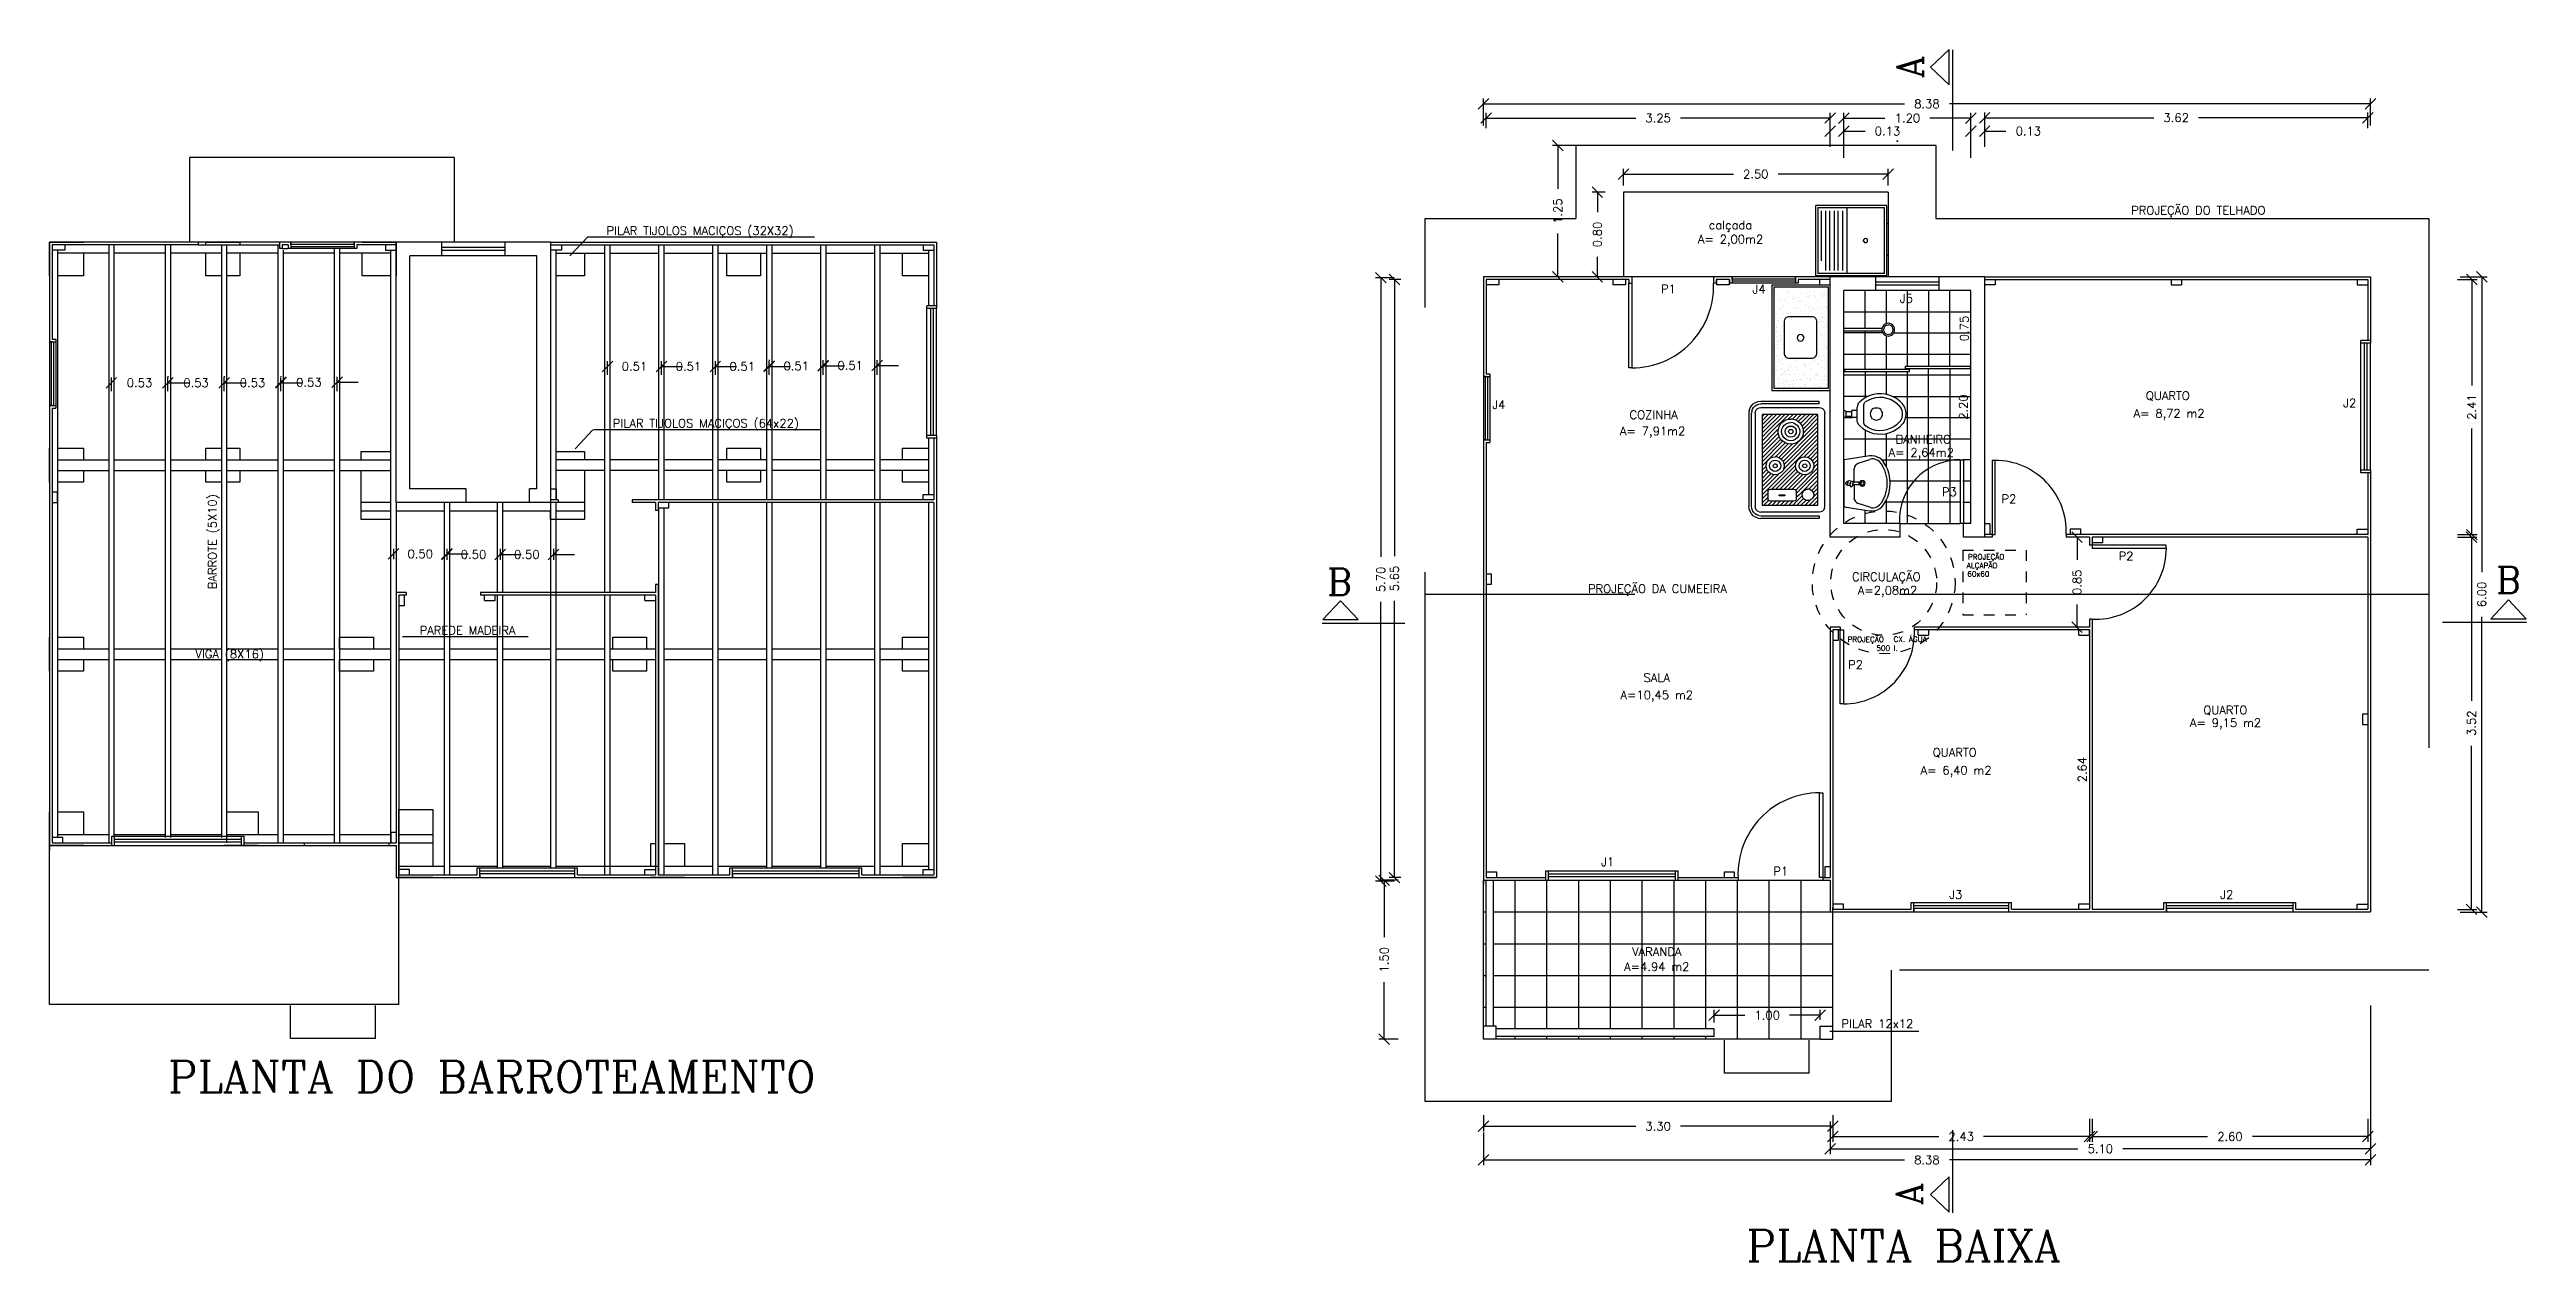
# Model space of a CAD drawing. Extents: x -7 to 226, y -20 to 32.
# Drawn here: x 98.26 to 121.65, y 10.07 to 21.52 of the extents above; entities that cross this region are included whole.
import ezdxf
from ezdxf.enums import TextEntityAlignment as Align

# ---------------------------------------------------------------- set-up
doc = ezdxf.new("R2010")
doc.units = 0
doc.header["$LTSCALE"] = 20
doc.linetypes.add('DASHED2', pattern=[0.375, 0.25, -0.125])
doc.layers.get('0').update_dxf_attribs({"linetype": 'CONTINUOUS'})
doc.layers.get('DEFPOINTS').update_dxf_attribs({"linetype": 'CONTINUOUS'})
for name, color, linetype in [('APARELHO', 1, 'CONTINUOUS'), ('APARELHOS', 1, 'CONTINUOUS'), ('ARMÁRIOS', 23, 'CONTINUOUS'), ('CONCRETO', 5, 'CONTINUOUS'), ('CORTES', 6, 'CONTINUOUS'), ('COTAS', 244, 'CONTINUOUS'), ('DIM', 244, 'CONTINUOUS'), ('EQUIPAMENTO', 244, 'CONTINUOUS'), ('JANELA', 5, 'CONTINUOUS'), ('MADEIRAME', 244, 'CONTINUOUS'), ('PAREDALV', 7, 'CONTINUOUS'), ('PAREDE', 250, 'CONTINUOUS'), ('PEN33', 7, 'CONTINUOUS'), ('PEN7', 7, 'CONTINUOUS'), ('PISO', 30, 'CONTINUOUS'), ('PORTA', 1, 'CONTINUOUS'), ('TELHADO', 1, 'CONTINUOUS'), ('TEXTO', 244, 'CONTINUOUS'), ('VISTAL', 30, 'CONTINUOUS'), ('VISTAP', 244, 'CONTINUOUS')]:
    doc.layers.add(name, color=color, linetype=linetype)
doc.styles.add('ROMANC', font='romanc.shx', dxfattribs={"height": 0.08})
doc.dimstyles.new('ROMANC', dxfattribs={"dimtxt": 0.1, "dimasz": 0.18, "dimexe": 0.05, "dimexo": 0.0625, "dimgap": 0.09, "dimtad": 0, "dimzin": 0, "dimtxsty": 'ROMANC', "dimblk1": 'NONE', "dimblk2": 'NONE', "dimsah": 1, "dimcen": 0.09, "dimclrd": 244, "dimclre": 244, "dimclrt": 244, "dimazin": 3, "dimtfac": 1, "dimtdec": 4, "dimtofl": 0, "dimtmove": 0, "dimatfit": 3, "dimtolj": 1, "dimtzin": 0})

msp = doc.modelspace()

# ---------------------------------------------------------------- texts
at = {"layer": 'CORTES', "linetype": 'CONTINUOUS', "style": 'ROMANC'}
for p in [(115.829, 21.35), (115.821, 10.705)]:
    msp.add_text('A', height=0.25, rotation=90, dxfattribs=at).set_placement(p, align=Align.MIDDLE)
for p in [(110.443, 16.488), (121.485, 16.506)]:
    msp.add_text('B', height=0.25, dxfattribs=at).set_placement(p, align=Align.MIDDLE)
at = {"layer": 'TEXTO', "linetype": 'CONTINUOUS', "style": 'ROMANC'}
for s, height, p in [('calçada', 0.08, (114.135, 19.847)), ('PROJEÇÃO DO TELHADO', 0.08, (118.554, 19.996)), ('PILAR TIJOLOS MACIÇOS (32X32)', 0.08, (104.401, 19.799)), ('A= 2,00m2', 0.08, (114.135, 19.712)), ('QUARTO', 0.08, (118.266, 18.243)), ('PILAR TIJOLOS MACIÇOS (64x22)', 0.08, (104.455, 17.98)), ('COZINHA', 0.08, (113.409, 18.066)), ('A= 8,72 m2', 0.08, (118.278, 18.067)), ('A= 7,91m2', 0.08, (113.399, 17.9)), ('BANHEIRO', 0.08, (115.956, 17.834)), ('A= 2,64m2', 0.08, (115.936, 17.698)), ('PROJEÇÃO DA CUMEEIRA', 0.08, (113.444, 16.422)), ('CIRCULAÇÃO', 0.08, (115.606, 16.535)), ('A=2,08m2', 0.08, (115.618, 16.395)), ('PAREDE MADEIRA', 0.08, (102.204, 16.03)), ('VIGA (8X16)', 0.08, (99.957, 15.8)), ('A=10,45 m2', 0.08, (113.438, 15.408)), ('SALA', 0.08, (113.438, 15.583)), ('QUARTO', 0.08, (118.809, 15.273)), ('A= 9,15 m2', 0.08, (118.811, 15.145)), ('QUARTO', 0.08, (116.253, 14.873)), ('A= 6,40 m2', 0.08, (116.266, 14.696)), ('A=4.94 m2', 0.08, (113.438, 12.853)), ('VARANDA', 0.08, (113.438, 12.995)), ('PILAR 12x12', 0.08, (115.522, 12.314)), ('PLANTA DO BARROTEAMENTO', 0.3, (102.434, 11.814)), ('PLANTA BAIXA', 0.3, (115.771, 10.219))]:
    msp.add_text(s, height=height, dxfattribs=at).set_placement(p, align=Align.MIDDLE)
at = {"layer": 'TEXTO', "style": 'ROMANC'}
for s, p in [('P1', (113.548, 19.255)), ('J4', (114.404, 19.252)), ('J5', (115.796, 19.165)), ('J4', (111.946, 18.162)), ('J2', (119.984, 18.178)), ('P3', (116.202, 17.338)), ('P2', (116.765, 17.272)), ('P2', (117.871, 16.732)), ('P2', (115.316, 15.706)), ('J1', (112.974, 13.844)), ('P1', (114.61, 13.755)), ('J3', (116.263, 13.534)), ('J2', (118.822, 13.534))]:
    msp.add_text(s, height=0.08, dxfattribs=at).set_placement(p, align=Align.MIDDLE)
at = {"layer": 'TEXTO', "linetype": 'CONTINUOUS', "style": 'ROMANC'}
msp.add_text('BARROTE (5X10)', height=0.08, rotation=90, dxfattribs=at).set_placement((99.799, 16.867), align=Align.MIDDLE)
at = {"layer": 'TEXTO', "color": 30, "linetype": 'CONTINUOUS', "style": 'ROMANC'}
for s, p in [('ALÇAPÃO', (116.511, 16.642)), ('PROJEÇÃO', (116.55, 16.724)), ('60x60 ', (116.493, 16.562)), ('PROJEÇÃO', (115.412, 15.944)), ('CX. ÁGUA', (115.832, 15.954)), ('500 l.', (115.614, 15.861))]:
    msp.add_text(s, height=0.05, dxfattribs=at).set_placement(p, align=Align.MIDDLE)

# ---------------------------------------------------------------- blocks, each defined once
blk = doc.blocks.new('*X6')
at = {"color": 0, "linetype": 'CONTINUOUS'}
for p, q in [((5.832, -1.367), (5.832, -1.367)), ((5.852, -1.301), (5.852, -1.301)), ((5.854, -1.381), (5.854, -1.381)), ((5.887, -1.309), (5.887, -1.309)), ((5.889, -1.304), (5.889, -1.304)), ((5.955, -1.356), (5.955, -1.356)), ((5.958, -1.338), (5.958, -1.338)), ((5.967, -1.347), (5.967, -1.347)), ((5.988, -1.367), (5.988, -1.367)), ((6.009, -1.381), (6.009, -1.381)), ((6.01, -1.387), (6.01, -1.387)), ((6.015, -1.31), (6.015, -1.31)), ((6.045, -1.304), (6.045, -1.304)), ((6.073, -1.401), (6.073, -1.401)), ((6.086, -1.355), (6.086, -1.355)), ((6.117, -1.303), (6.117, -1.303)), ((6.141, -1.392), (6.141, -1.392)), ((6.144, -1.367), (6.144, -1.367)), ((6.15, -1.305), (6.15, -1.305)), ((6.153, -1.402), (6.153, -1.402)), ((6.161, -1.343), (6.161, -1.343)), ((6.165, -1.38), (6.165, -1.38)), ((6.167, -1.389), (6.167, -1.389)), ((6.2, -1.303), (6.2, -1.303)), ((6.208, -1.383), (6.208, -1.383)), ((6.21, -1.388), (6.21, -1.388)), ((6.213, -1.355), (6.213, -1.355)), ((6.22, -1.397), (6.22, -1.397)), ((6.276, -1.375), (6.276, -1.375)), ((6.281, -1.303), (6.281, -1.303)), ((6.284, -1.4), (6.284, -1.4)), ((6.3, -1.367), (6.3, -1.367)), ((6.302, -1.371), (6.302, -1.371)), ((6.321, -1.38), (6.321, -1.38)), ((5.85, -1.56), (5.85, -1.56)), ((5.86, -1.431), (5.86, -1.431)), ((5.862, -1.614), (5.862, -1.614)), ((5.871, -1.622), (5.871, -1.622)), ((5.872, -1.428), (5.872, -1.428)), ((5.873, -1.493), (5.873, -1.493)), ((5.89, -1.406), (5.89, -1.406)), ((5.893, -1.502), (5.893, -1.502)), ((5.894, -1.506), (5.894, -1.506)), ((5.897, -1.598), (5.897, -1.598)), ((5.898, -1.424), (5.898, -1.424)), ((5.91, -1.476), (5.91, -1.476)), ((5.913, -1.618), (5.913, -1.618)), ((5.918, -1.551), (5.918, -1.551)), ((5.919, -1.485), (5.919, -1.485)), ((5.929, -1.429), (5.929, -1.429)), ((5.939, -1.419), (5.939, -1.419)), ((5.944, -1.548), (5.944, -1.548)), ((5.958, -1.453), (5.958, -1.453)), ((5.961, -1.549), (5.961, -1.549)), ((5.962, -1.524), (5.962, -1.524)), ((5.97, -1.554), (5.97, -1.554)), ((5.985, -1.542), (5.985, -1.542)), ((6.007, -1.41), (6.007, -1.41)), ((6.012, -1.57), (6.012, -1.57)), ((6.018, -1.406), (6.018, -1.406)), ((6.021, -1.503), (6.021, -1.503)), ((6.021, -1.578), (6.021, -1.578)), ((6.029, -1.492), (6.029, -1.492)), ((6.033, -1.407), (6.033, -1.407)), ((6.05, -1.506), (6.05, -1.506)), ((6.053, -1.533), (6.053, -1.533)), ((6.06, -1.432), (6.06, -1.432)), ((6.069, -1.441), (6.069, -1.441)), ((6.079, -1.53), (6.079, -1.53)), ((6.085, -1.429), (6.085, -1.429)), ((6.089, -1.451), (6.089, -1.451)), ((6.092, -1.547), (6.092, -1.547)), ((6.113, -1.481), (6.113, -1.481)), ((6.119, -1.525), (6.119, -1.525)), ((6.126, -1.554), (6.126, -1.554)), ((6.156, -1.498), (6.156, -1.498)), ((6.163, -1.526), (6.163, -1.526)), ((6.172, -1.535), (6.172, -1.535)), ((6.184, -1.492), (6.184, -1.492)), ((6.187, -1.516), (6.187, -1.516)), ((6.205, -1.505), (6.205, -1.505)), ((6.213, -1.512), (6.213, -1.512)), ((6.215, -1.574), (6.215, -1.574)), ((6.217, -1.452), (6.217, -1.452)), ((6.22, -1.548), (6.22, -1.548)), ((6.241, -1.429), (6.241, -1.429)), ((6.246, -1.631), (6.246, -1.631)), ((6.254, -1.507), (6.254, -1.507)), ((6.259, -1.636), (6.259, -1.636)), ((6.263, -1.437), (6.263, -1.437)), ((6.265, -1.62), (6.265, -1.62)), ((6.274, -1.629), (6.274, -1.629)), ((6.281, -1.554), (6.281, -1.554)), ((6.287, -1.496), (6.287, -1.496)), ((6.29, -1.593), (6.29, -1.593)), ((6.3, -1.63), (6.3, -1.63)), ((6.313, -1.482), (6.313, -1.482)), ((6.322, -1.491), (6.322, -1.491)), ((6.322, -1.498), (6.322, -1.498)), ((5.832, -1.747), (5.832, -1.747)), ((5.835, -1.843), (5.835, -1.843)), ((5.838, -1.868), (5.838, -1.868)), ((5.854, -1.68), (5.854, -1.68)), ((5.856, -1.689), (5.856, -1.689)), ((5.867, -1.8), (5.867, -1.8)), ((5.876, -1.816), (5.876, -1.816)), ((5.895, -1.805), (5.895, -1.805)), ((5.896, -1.683), (5.896, -1.683)), ((5.9, -1.695), (5.9, -1.695)), ((5.902, -1.812), (5.902, -1.812)), ((5.903, -1.791), (5.903, -1.791)), ((5.915, -1.662), (5.915, -1.662)), ((5.917, -1.846), (5.917, -1.846)), ((5.926, -1.854), (5.926, -1.854)), ((6.067, -1.802), (6.067, -1.802)), ((6.076, -1.81), (6.076, -1.81)), ((6.077, -1.789), (6.077, -1.789)), ((6.233, -1.639), (6.233, -1.639)), ((6.265, -1.742), (6.265, -1.742)), ((6.27, -1.806), (6.27, -1.806)), ((6.28, -1.762), (6.28, -1.762)), ((6.286, -1.756), (6.286, -1.756)), ((6.293, -1.689), (6.293, -1.689)), ((6.297, -1.785), (6.297, -1.785)), ((6.305, -1.868), (6.305, -1.868)), ((6.306, -1.759), (6.306, -1.759)), ((6.318, -1.668), (6.318, -1.668)), ((6.32, -1.852), (6.32, -1.852)), ((6.322, -1.679), (6.322, -1.679)), ((6.329, -1.86), (6.329, -1.86)), ((5.833, -2.08), (5.833, -2.08)), ((5.839, -1.939), (5.839, -1.939)), ((5.842, -2.036), (5.842, -2.036)), ((5.854, -1.948), (5.854, -1.948)), ((5.859, -1.882), (5.859, -1.882)), ((5.859, -2.077), (5.859, -2.077)), ((5.869, -1.983), (5.869, -1.983)), ((5.878, -1.992), (5.878, -1.992)), ((5.879, -1.994), (5.879, -1.994)), ((5.9, -2.007), (5.9, -2.007)), ((5.9, -2.071), (5.9, -2.071)), ((5.906, -1.887), (5.906, -1.887)), ((5.909, -1.984), (5.909, -1.984)), ((5.912, -2.08), (5.912, -2.08)), ((5.921, -2.032), (5.921, -2.032)), ((5.922, -1.939), (5.922, -1.939)), ((5.968, -2.062), (5.968, -2.062)), ((5.971, -2.077), (5.971, -2.077)), ((5.976, -2.055), (5.976, -2.055)), ((5.977, -2.031), (5.977, -2.031)), ((5.98, -2.086), (5.98, -2.086)), ((5.994, -2.059), (5.994, -2.059)), ((6.034, -1.993), (6.034, -1.993)), ((6.035, -2.054), (6.035, -2.054)), ((6.037, -1.984), (6.037, -1.984)), ((6.04, -2.081), (6.04, -2.081)), ((6.055, -2.007), (6.055, -2.007)), ((6.072, -1.988), (6.072, -1.988)), ((6.103, -2.045), (6.103, -2.045)), ((6.108, -2.029), (6.108, -2.029)), ((6.122, -2.033), (6.122, -2.033)), ((6.129, -2.041), (6.129, -2.041)), ((6.131, -2.042), (6.131, -2.042)), ((6.131, -2.055), (6.131, -2.055)), ((6.169, -2.036), (6.169, -2.036)), ((6.172, -1.98), (6.172, -1.98)), ((6.174, -2.082), (6.174, -2.082)), ((6.175, -2.076), (6.175, -2.076)), ((6.19, -1.993), (6.19, -1.993)), ((6.211, -2.007), (6.211, -2.007)), ((6.232, -1.933), (6.232, -1.933)), ((6.236, -2.03), (6.236, -2.03)), ((6.237, -2.027), (6.237, -2.027)), ((6.247, -1.93), (6.247, -1.93)), ((6.258, -1.895), (6.258, -1.895)), ((6.263, -2.024), (6.263, -2.024)), ((6.272, -1.99), (6.272, -1.99)), ((6.281, -1.998), (6.281, -1.998)), ((6.287, -2.055), (6.287, -2.055)), ((6.3, -1.882), (6.3, -1.882)), ((6.303, -1.978), (6.303, -1.978)), ((6.304, -2.018), (6.304, -2.018)), ((6.306, -2.074), (6.306, -2.074)), ((6.325, -2.038), (6.325, -2.038)), ((6.326, -1.881), (6.326, -1.881)), ((6.326, -1.886), (6.326, -1.886)), ((5.83, -2.13), (5.83, -2.13)), ((5.845, -2.132), (5.845, -2.132)), ((5.848, -2.228), (5.848, -2.228)), ((5.86, -2.181), (5.86, -2.181)), ((5.874, -2.17), (5.874, -2.17)), ((5.879, -2.203), (5.879, -2.203)), ((5.905, -2.2), (5.905, -2.2)), ((5.915, -2.176), (5.915, -2.176)), ((5.919, -2.119), (5.919, -2.119)), ((5.923, -2.215), (5.923, -2.215)), ((5.933, -2.224), (5.933, -2.224)), ((5.94, -2.132), (5.94, -2.132)), ((5.946, -2.195), (5.946, -2.195)), ((5.959, -2.244), (5.959, -2.244)), ((5.98, -2.127), (5.98, -2.127)), ((5.98, -2.258), (5.98, -2.258)), ((5.983, -2.223), (5.983, -2.223)), ((6.014, -2.186), (6.014, -2.186)), ((6.016, -2.181), (6.016, -2.181)), ((6.024, -2.126), (6.024, -2.126)), ((6.04, -2.182), (6.04, -2.182)), ((6.043, -2.177), (6.043, -2.177)), ((6.074, -2.171), (6.074, -2.171)), ((6.075, -2.119), (6.075, -2.119)), ((6.081, -2.177), (6.081, -2.177)), ((6.083, -2.18), (6.083, -2.18)), ((6.096, -2.132), (6.096, -2.132)), ((6.111, -2.125), (6.111, -2.125)), ((6.114, -2.222), (6.114, -2.222)), ((6.115, -2.244), (6.115, -2.244)), ((6.126, -2.22), (6.126, -2.22)), ((6.136, -2.257), (6.136, -2.257)), ((6.149, -2.168), (6.149, -2.168)), ((6.172, -2.18), (6.172, -2.18)), ((6.175, -2.165), (6.175, -2.165)), ((6.178, -2.172), (6.178, -2.172)), ((6.215, -2.159), (6.215, -2.159)), ((6.224, -2.127), (6.224, -2.127)), ((6.23, -2.118), (6.23, -2.118)), ((6.233, -2.136), (6.233, -2.136)), ((6.239, -2.126), (6.239, -2.126)), ((6.242, -2.222), (6.242, -2.222)), ((6.252, -2.132), (6.252, -2.132)), ((6.271, -2.244), (6.271, -2.244)), ((6.277, -2.176), (6.277, -2.176)), ((6.283, -2.15), (6.283, -2.15)), ((6.292, -2.257), (6.292, -2.257)), ((6.309, -2.147), (6.309, -2.147)), ((6.309, -2.171), (6.309, -2.171)), ((6.327, -2.18), (6.327, -2.18)), ((6.327, -2.221), (6.327, -2.221)), ((6.336, -2.23), (6.336, -2.23))]:
    blk.add_line(p, q, dxfattribs=at)
blk = doc.blocks.new('_OBLIQUE')
at = {"color": 0, "linetype": 'BYBLOCK'}
blk.add_line((-0.5, -0.5), (0.5, 0.5), dxfattribs=at)
blk = doc.blocks.new('*D16')
at = {"color": 244, "linetype": 'BYBLOCK'}
for p, q in [((147.918, 2.809), (147.794, 2.809)), ((147.844, 2.809), (147.844, 2.621)), ((147.844, 2.009), (147.844, 2.198)), ((147.918, 2.009), (147.794, 2.009))]:
    blk.add_line(p, q, dxfattribs=at)
at = {"layer": 'DEFPOINTS', "color": 0, "linetype": 'BYBLOCK'}
for p in [(147.98, 2.809), (147.844, 2.009), (147.98, 2.009)]:
    blk.add_point(p, dxfattribs=at)
at = {"color": 244, "linetype": 'BYBLOCK', "xscale": 0.1, "yscale": 0.1, "zscale": 0.1}
for p, rotation in [((147.844, 2.809), 90), ((147.844, 2.009), 270)]:
    blk.add_blockref('_OBLIQUE', p, dxfattribs=dict(at, rotation=rotation))
at = {"color": 244, "linetype": 'BYBLOCK', "insert": (147.844, 2.409), "char_height": 0.08, "attachment_point": 5, "rotation": 90, "style": 'ROMANC'}
blk.add_mtext('\\A1;0.80', dxfattribs=at)
blk = doc.blocks.new('*D17')
at = {"color": 244, "linetype": 'BYBLOCK'}
for p, q in [((146.793, 2.047), (146.793, 2.194)), ((146.793, 2.144), (148.206, 2.144)), ((150.043, 2.144), (148.63, 2.144)), ((150.043, 2.047), (150.043, 2.194))]:
    blk.add_line(p, q, dxfattribs=at)
at = {"layer": 'DEFPOINTS', "color": 0, "linetype": 'BYBLOCK'}
for p in [(150.043, 2.144), (146.793, 1.984), (150.043, 1.984)]:
    blk.add_point(p, dxfattribs=at)
at = {"color": 244, "linetype": 'BYBLOCK', "xscale": 0.1, "yscale": 0.1, "zscale": 0.1, "rotation": 180}
blk.add_blockref('_OBLIQUE', (146.793, 2.144), dxfattribs=at)
at = {"color": 244, "linetype": 'BYBLOCK', "xscale": 0.1, "yscale": 0.1, "zscale": 0.1}
blk.add_blockref('_OBLIQUE', (150.043, 2.144), dxfattribs=at)
at = {"color": 244, "linetype": 'BYBLOCK', "insert": (148.418, 2.144), "char_height": 0.08, "attachment_point": 5, "style": 'ROMANC'}
blk.add_mtext('\\A1;3.25', dxfattribs=at)
blk = doc.blocks.new('*D18')
at = {"color": 244, "linetype": 'BYBLOCK'}
for p, q in [((150.173, 1.942), (150.173, 2.193)), ((150.173, 2.143), (150.561, 2.143)), ((151.373, 2.143), (150.985, 2.143)), ((151.373, 1.942), (151.373, 2.193))]:
    blk.add_line(p, q, dxfattribs=at)
at = {"layer": 'DEFPOINTS', "color": 0, "linetype": 'BYBLOCK'}
for p in [(151.373, 2.143), (150.173, 1.879), (151.373, 1.879)]:
    blk.add_point(p, dxfattribs=at)
at = {"color": 244, "linetype": 'BYBLOCK', "xscale": 0.1, "yscale": 0.1, "zscale": 0.1, "rotation": 180}
blk.add_blockref('_OBLIQUE', (150.173, 2.143), dxfattribs=at)
at = {"color": 244, "linetype": 'BYBLOCK', "xscale": 0.1, "yscale": 0.1, "zscale": 0.1}
blk.add_blockref('_OBLIQUE', (151.373, 2.143), dxfattribs=at)
at = {"color": 244, "linetype": 'BYBLOCK', "insert": (150.773, 2.143), "char_height": 0.08, "attachment_point": 5, "style": 'ROMANC'}
blk.add_mtext('\\A1;1.20', dxfattribs=at)
blk = doc.blocks.new('*D19')
at = {"color": 244, "linetype": 'BYBLOCK'}
for p, q in [((151.503, 2.047), (151.503, 2.197)), ((151.503, 2.147), (153.1, 2.147)), ((155.122, 2.147), (153.524, 2.147)), ((155.122, 2.047), (155.122, 2.197))]:
    blk.add_line(p, q, dxfattribs=at)
at = {"layer": 'DEFPOINTS', "color": 0, "linetype": 'BYBLOCK'}
for p in [(155.122, 2.147), (151.503, 1.984), (155.122, 1.984)]:
    blk.add_point(p, dxfattribs=at)
at = {"color": 244, "linetype": 'BYBLOCK', "xscale": 0.1, "yscale": 0.1, "zscale": 0.1, "rotation": 180}
blk.add_blockref('_OBLIQUE', (151.503, 2.147), dxfattribs=at)
at = {"color": 244, "linetype": 'BYBLOCK', "xscale": 0.1, "yscale": 0.1, "zscale": 0.1}
blk.add_blockref('_OBLIQUE', (155.122, 2.147), dxfattribs=at)
at = {"color": 244, "linetype": 'BYBLOCK', "insert": (153.312, 2.147), "char_height": 0.08, "attachment_point": 5, "style": 'ROMANC'}
blk.add_mtext('\\A1;3.62', dxfattribs=at)
blk = doc.blocks.new('*D20')
at = {"color": 244, "linetype": 'BYBLOCK'}
for p, q in [((146.768, 2.072), (146.768, 2.328)), ((146.768, 2.278), (150.745, 2.278)), ((155.147, 2.278), (151.169, 2.278)), ((155.147, 2.072), (155.147, 2.328))]:
    blk.add_line(p, q, dxfattribs=at)
at = {"layer": 'DEFPOINTS', "color": 0, "linetype": 'BYBLOCK'}
for p in [(155.147, 2.278), (146.768, 2.009), (155.147, 2.009)]:
    blk.add_point(p, dxfattribs=at)
at = {"color": 244, "linetype": 'BYBLOCK', "xscale": 0.1, "yscale": 0.1, "zscale": 0.1, "rotation": 180}
blk.add_blockref('_OBLIQUE', (146.768, 2.278), dxfattribs=at)
at = {"color": 244, "linetype": 'BYBLOCK', "xscale": 0.1, "yscale": 0.1, "zscale": 0.1}
blk.add_blockref('_OBLIQUE', (155.147, 2.278), dxfattribs=at)
at = {"color": 244, "linetype": 'BYBLOCK', "insert": (150.957, 2.278), "char_height": 0.08, "attachment_point": 5, "style": 'ROMANC'}
blk.add_mtext('\\A1;8.38', dxfattribs=at)
blk = doc.blocks.new('*D21')
at = {"color": 244, "linetype": 'BYBLOCK'}
for p, q in [((150.043, 2.047), (150.043, 2.245)), ((150.043, 2.195), (150.043, 2.195)), ((150.173, 1.942), (150.173, 2.245)), ((150.173, 2.195), (150.373, 2.195))]:
    blk.add_line(p, q, dxfattribs=at)
at = {"layer": 'DEFPOINTS', "color": 0, "linetype": 'BYBLOCK'}
for p in [(150.173, 2.195), (150.043, 1.984), (150.173, 1.879)]:
    blk.add_point(p, dxfattribs=at)
at = {"color": 244, "linetype": 'BYBLOCK', "xscale": 0.1, "yscale": 0.1, "zscale": 0.1}
blk.add_blockref('_OBLIQUE', (150.043, 2.195), dxfattribs=at)
at = {"color": 244, "linetype": 'BYBLOCK', "xscale": 0.1, "yscale": 0.1, "zscale": 0.1, "rotation": 180}
blk.add_blockref('_OBLIQUE', (150.173, 2.195), dxfattribs=at)
at = {"color": 244, "linetype": 'BYBLOCK', "insert": (150.585, 2.195), "char_height": 0.08, "attachment_point": 5, "style": 'ROMANC'}
blk.add_mtext('\\A1;0.13', dxfattribs=at)
blk = doc.blocks.new('*D22')
at = {"color": 244, "linetype": 'BYBLOCK'}
for p, q in [((151.373, 1.942), (151.373, 2.245)), ((151.373, 2.195), (151.373, 2.195)), ((151.503, 2.047), (151.503, 2.245)), ((151.503, 2.195), (151.703, 2.195))]:
    blk.add_line(p, q, dxfattribs=at)
at = {"layer": 'DEFPOINTS', "color": 0, "linetype": 'BYBLOCK'}
for p in [(151.503, 2.195), (151.373, 1.879), (151.503, 1.984)]:
    blk.add_point(p, dxfattribs=at)
at = {"color": 244, "linetype": 'BYBLOCK', "xscale": 0.1, "yscale": 0.1, "zscale": 0.1}
blk.add_blockref('_OBLIQUE', (151.373, 2.195), dxfattribs=at)
at = {"color": 244, "linetype": 'BYBLOCK', "xscale": 0.1, "yscale": 0.1, "zscale": 0.1, "rotation": 180}
blk.add_blockref('_OBLIQUE', (151.503, 2.195), dxfattribs=at)
at = {"color": 244, "linetype": 'BYBLOCK', "insert": (151.915, 2.195), "char_height": 0.08, "attachment_point": 5, "style": 'ROMANC'}
blk.add_mtext('\\A1;0.13', dxfattribs=at)
blk = doc.blocks.new('*D23')
at = {"color": 244, "linetype": 'BYBLOCK'}
for p, q in [((155.184, 1.984), (155.369, 1.984)), ((155.319, 1.984), (155.319, 0.982)), ((155.319, -0.426), (155.319, 0.577)), ((155.184, -0.426), (155.369, -0.426))]:
    blk.add_line(p, q, dxfattribs=at)
at = {"layer": 'DEFPOINTS', "color": 0, "linetype": 'BYBLOCK'}
for p in [(155.122, 1.984), (155.122, -0.426), (155.319, -0.426)]:
    blk.add_point(p, dxfattribs=at)
at = {"color": 244, "linetype": 'BYBLOCK', "xscale": 0.1, "yscale": 0.1, "zscale": 0.1}
for p, rotation in [((155.319, 1.984), 90), ((155.319, -0.426), 270)]:
    blk.add_blockref('_OBLIQUE', p, dxfattribs=dict(at, rotation=rotation))
at = {"color": 244, "linetype": 'BYBLOCK', "insert": (155.319, 0.779), "char_height": 0.08, "attachment_point": 5, "rotation": 90, "style": 'ROMANC'}
blk.add_mtext('\\A1;2.41', dxfattribs=at)
blk = doc.blocks.new('*D24')
at = {"color": 244, "linetype": 'BYBLOCK'}
for p, q in [((155.184, -0.451), (155.367, -0.451)), ((155.317, -0.451), (155.317, -1.996)), ((155.317, -3.966), (155.317, -2.42)), ((155.184, -3.966), (155.367, -3.966))]:
    blk.add_line(p, q, dxfattribs=at)
at = {"layer": 'DEFPOINTS', "color": 0, "linetype": 'BYBLOCK'}
for p in [(155.122, -0.451), (155.122, -3.966), (155.317, -3.966)]:
    blk.add_point(p, dxfattribs=at)
at = {"color": 244, "linetype": 'BYBLOCK', "xscale": 0.1, "yscale": 0.1, "zscale": 0.1}
for p, rotation in [((155.317, -0.451), 90), ((155.317, -3.966), 270)]:
    blk.add_blockref('_OBLIQUE', p, dxfattribs=dict(at, rotation=rotation))
at = {"color": 244, "linetype": 'BYBLOCK', "insert": (155.317, -2.208), "char_height": 0.08, "attachment_point": 5, "rotation": 90, "style": 'ROMANC'}
blk.add_mtext('\\A1;3.52', dxfattribs=at)
blk = doc.blocks.new('*D25')
at = {"color": 244, "linetype": 'BYBLOCK'}
for p, q in [((155.209, 2.009), (155.464, 2.009)), ((155.414, 2.009), (155.414, -0.779)), ((155.414, -3.991), (155.414, -1.202)), ((155.209, -3.991), (155.464, -3.991))]:
    blk.add_line(p, q, dxfattribs=at)
at = {"layer": 'DEFPOINTS', "color": 0, "linetype": 'BYBLOCK'}
for p in [(155.147, 2.009), (155.147, -3.991), (155.414, -3.991)]:
    blk.add_point(p, dxfattribs=at)
at = {"color": 244, "linetype": 'BYBLOCK', "xscale": 0.1, "yscale": 0.1, "zscale": 0.1}
for p, rotation in [((155.414, 2.009), 90), ((155.414, -3.991), 270)]:
    blk.add_blockref('_OBLIQUE', p, dxfattribs=dict(at, rotation=rotation))
at = {"color": 244, "linetype": 'BYBLOCK', "insert": (155.414, -0.991), "char_height": 0.08, "attachment_point": 5, "rotation": 90, "style": 'ROMANC'}
blk.add_mtext('\\A1;6.00', dxfattribs=at)
blk = doc.blocks.new('*D26')
at = {"color": 244, "linetype": 'BYBLOCK'}
for p, q in [((150.068, -4.028), (150.068, -4.245)), ((150.068, -4.195), (151.069, -4.195)), ((152.493, -4.195), (151.493, -4.195)), ((152.493, -4.028), (152.493, -4.245))]:
    blk.add_line(p, q, dxfattribs=at)
at = {"layer": 'DEFPOINTS', "color": 0, "linetype": 'BYBLOCK'}
for p in [(150.068, -3.966), (152.493, -3.966), (152.493, -4.195)]:
    blk.add_point(p, dxfattribs=at)
at = {"color": 244, "linetype": 'BYBLOCK', "xscale": 0.1, "yscale": 0.1, "zscale": 0.1, "rotation": 180}
blk.add_blockref('_OBLIQUE', (150.068, -4.195), dxfattribs=at)
at = {"color": 244, "linetype": 'BYBLOCK', "xscale": 0.1, "yscale": 0.1, "zscale": 0.1}
blk.add_blockref('_OBLIQUE', (152.493, -4.195), dxfattribs=at)
at = {"color": 244, "linetype": 'BYBLOCK', "insert": (151.281, -4.195), "char_height": 0.08, "attachment_point": 5, "style": 'ROMANC'}
blk.add_mtext('\\A1;2.43', dxfattribs=at)
blk = doc.blocks.new('*D27')
at = {"color": 244, "linetype": 'BYBLOCK'}
for p, q in [((152.518, -4.028), (152.518, -4.245)), ((152.518, -4.195), (153.608, -4.195)), ((155.122, -4.195), (154.032, -4.195)), ((155.122, -4.028), (155.122, -4.245))]:
    blk.add_line(p, q, dxfattribs=at)
at = {"layer": 'DEFPOINTS', "color": 0, "linetype": 'BYBLOCK'}
for p in [(152.518, -3.966), (155.122, -3.966), (155.122, -4.195)]:
    blk.add_point(p, dxfattribs=at)
at = {"color": 244, "linetype": 'BYBLOCK', "xscale": 0.1, "yscale": 0.1, "zscale": 0.1, "rotation": 180}
blk.add_blockref('_OBLIQUE', (152.518, -4.195), dxfattribs=at)
at = {"color": 244, "linetype": 'BYBLOCK', "xscale": 0.1, "yscale": 0.1, "zscale": 0.1}
blk.add_blockref('_OBLIQUE', (155.122, -4.195), dxfattribs=at)
at = {"color": 244, "linetype": 'BYBLOCK', "insert": (153.82, -4.195), "char_height": 0.08, "attachment_point": 5, "style": 'ROMANC'}
blk.add_mtext('\\A1;2.60', dxfattribs=at)
blk = doc.blocks.new('*D28')
at = {"color": 244, "linetype": 'BYBLOCK'}
for p, q in [((150.043, -4.053), (150.043, -4.361)), ((155.147, -4.053), (155.147, -4.361)), ((150.043, -4.311), (152.383, -4.311)), ((155.147, -4.311), (152.807, -4.311))]:
    blk.add_line(p, q, dxfattribs=at)
at = {"layer": 'DEFPOINTS', "color": 0, "linetype": 'BYBLOCK'}
for p in [(150.043, -3.991), (155.147, -3.991), (155.147, -4.311)]:
    blk.add_point(p, dxfattribs=at)
at = {"color": 244, "linetype": 'BYBLOCK', "xscale": 0.1, "yscale": 0.1, "zscale": 0.1, "rotation": 180}
blk.add_blockref('_OBLIQUE', (150.043, -4.311), dxfattribs=at)
at = {"color": 244, "linetype": 'BYBLOCK', "xscale": 0.1, "yscale": 0.1, "zscale": 0.1}
blk.add_blockref('_OBLIQUE', (155.147, -4.311), dxfattribs=at)
at = {"color": 244, "linetype": 'BYBLOCK', "insert": (152.595, -4.311), "char_height": 0.08, "attachment_point": 5, "style": 'ROMANC'}
blk.add_mtext('\\A1;5.10', dxfattribs=at)
blk = doc.blocks.new('*D29')
at = {"color": 244, "linetype": 'BYBLOCK'}
for p, q in [((146.768, -5.253), (146.768, -5.409)), ((146.768, -5.359), (148.206, -5.359)), ((150.068, -5.359), (148.63, -5.359)), ((150.068, -5.253), (150.068, -5.409))]:
    blk.add_line(p, q, dxfattribs=at)
at = {"layer": 'DEFPOINTS', "color": 0, "linetype": 'BYBLOCK'}
for p in [(146.768, -5.191), (146.768, -5.359), (150.068, -5.191)]:
    blk.add_point(p, dxfattribs=at)
at = {"color": 244, "linetype": 'BYBLOCK', "xscale": 0.1, "yscale": 0.1, "zscale": 0.1, "rotation": 180}
blk.add_blockref('_OBLIQUE', (146.768, -5.359), dxfattribs=at)
at = {"color": 244, "linetype": 'BYBLOCK', "xscale": 0.1, "yscale": 0.1, "zscale": 0.1}
blk.add_blockref('_OBLIQUE', (150.068, -5.359), dxfattribs=at)
at = {"color": 244, "linetype": 'BYBLOCK', "insert": (148.418, -5.359), "char_height": 0.08, "attachment_point": 5, "style": 'ROMANC'}
blk.add_mtext('\\A1;3.30', dxfattribs=at)
blk = doc.blocks.new('*D30')
at = {"color": 244, "linetype": 'BYBLOCK'}
for p, q in [((155.147, -4.053), (155.147, -5.561)), ((146.768, -5.253), (146.768, -5.561)), ((146.768, -5.511), (150.745, -5.511)), ((155.147, -5.511), (151.169, -5.511))]:
    blk.add_line(p, q, dxfattribs=at)
at = {"layer": 'DEFPOINTS', "color": 0, "linetype": 'BYBLOCK'}
for p in [(155.147, -3.991), (146.768, -5.191), (155.147, -5.511)]:
    blk.add_point(p, dxfattribs=at)
at = {"color": 244, "linetype": 'BYBLOCK', "xscale": 0.1, "yscale": 0.1, "zscale": 0.1, "rotation": 180}
blk.add_blockref('_OBLIQUE', (146.768, -5.511), dxfattribs=at)
at = {"color": 244, "linetype": 'BYBLOCK', "xscale": 0.1, "yscale": 0.1, "zscale": 0.1}
blk.add_blockref('_OBLIQUE', (155.147, -5.511), dxfattribs=at)
at = {"color": 244, "linetype": 'BYBLOCK', "insert": (150.957, -5.511), "char_height": 0.08, "attachment_point": 5, "style": 'ROMANC'}
blk.add_mtext('\\A1;8.38', dxfattribs=at)
blk = doc.blocks.new('*D31')
at = {"color": 244, "linetype": 'BYBLOCK'}
for p, q in [((146.706, 2.009), (146.528, 2.009)), ((146.578, 2.009), (146.578, -0.629)), ((146.578, -3.691), (146.578, -1.052)), ((146.706, -3.691), (146.528, -3.691))]:
    blk.add_line(p, q, dxfattribs=at)
at = {"layer": 'DEFPOINTS', "color": 0, "linetype": 'BYBLOCK'}
for p in [(146.768, 2.009), (146.578, -3.691), (146.768, -3.691)]:
    blk.add_point(p, dxfattribs=at)
at = {"color": 244, "linetype": 'BYBLOCK', "xscale": 0.1, "yscale": 0.1, "zscale": 0.1}
for p, rotation in [((146.578, 2.009), 90), ((146.578, -3.691), 270)]:
    blk.add_blockref('_OBLIQUE', p, dxfattribs=dict(at, rotation=rotation))
at = {"color": 244, "linetype": 'BYBLOCK', "insert": (146.578, -0.841), "char_height": 0.08, "attachment_point": 5, "rotation": 90, "style": 'ROMANC'}
blk.add_mtext('\\A1;5.70', dxfattribs=at)
blk = doc.blocks.new('*D32')
at = {"color": 244, "linetype": 'BYBLOCK'}
for p, q in [((146.706, -3.691), (146.525, -3.691)), ((146.575, -3.691), (146.575, -4.229)), ((146.575, -5.191), (146.575, -4.652)), ((146.706, -5.191), (146.525, -5.191))]:
    blk.add_line(p, q, dxfattribs=at)
at = {"layer": 'DEFPOINTS', "color": 0, "linetype": 'BYBLOCK'}
for p in [(146.768, -3.691), (146.575, -5.191), (146.768, -5.191)]:
    blk.add_point(p, dxfattribs=at)
at = {"color": 244, "linetype": 'BYBLOCK', "xscale": 0.1, "yscale": 0.1, "zscale": 0.1}
for p, rotation in [((146.575, -3.691), 90), ((146.575, -5.191), 270)]:
    blk.add_blockref('_OBLIQUE', p, dxfattribs=dict(at, rotation=rotation))
at = {"color": 244, "linetype": 'BYBLOCK', "insert": (146.575, -4.441), "char_height": 0.08, "attachment_point": 5, "rotation": 90, "style": 'ROMANC'}
blk.add_mtext('\\A1;1.50', dxfattribs=at)
blk = doc.blocks.new('*D33')
at = {"color": 244, "linetype": 'BYBLOCK'}
for p, q in [((146.731, 1.984), (146.622, 1.984)), ((146.672, 1.984), (146.672, -0.629)), ((146.672, -3.666), (146.672, -1.052)), ((146.731, -3.666), (146.622, -3.666))]:
    blk.add_line(p, q, dxfattribs=at)
at = {"layer": 'DEFPOINTS', "color": 0, "linetype": 'BYBLOCK'}
for p in [(146.793, 1.984), (146.672, -3.666), (146.793, -3.666)]:
    blk.add_point(p, dxfattribs=at)
at = {"color": 244, "linetype": 'BYBLOCK', "xscale": 0.1, "yscale": 0.1, "zscale": 0.1}
for p, rotation in [((146.672, 1.984), 90), ((146.672, -3.666), 270)]:
    blk.add_blockref('_OBLIQUE', p, dxfattribs=dict(at, rotation=rotation))
at = {"color": 244, "linetype": 'BYBLOCK', "insert": (146.672, -0.841), "char_height": 0.08, "attachment_point": 5, "rotation": 90, "style": 'ROMANC'}
blk.add_mtext('\\A1;5.65', dxfattribs=at)
blk = doc.blocks.new('*D34')
at = {"layer": 'DEFPOINTS', "color": 0, "linetype": 'BYBLOCK'}
for p in [(151.373, 1.879), (151.302, -0.321), (151.373, -0.321)]:
    blk.add_point(p, dxfattribs=at)
at = {"color": 244, "linetype": 'BYBLOCK', "insert": (151.302, 0.779), "char_height": 0.08, "attachment_point": 5, "rotation": 90, "style": 'ROMANC'}
blk.add_mtext('\\A1;2.20', dxfattribs=at)
blk = doc.blocks.new('*D35')
at = {"color": 244, "linetype": 'BYBLOCK'}
for p, q in [((152.431, -0.451), (152.325, -0.451)), ((152.375, -0.451), (152.375, -0.664)), ((152.375, -1.301), (152.375, -1.087)), ((152.431, -1.301), (152.325, -1.301))]:
    blk.add_line(p, q, dxfattribs=at)
at = {"layer": 'DEFPOINTS', "color": 0, "linetype": 'BYBLOCK'}
for p in [(152.493, -0.451), (152.375, -1.301), (152.493, -1.301)]:
    blk.add_point(p, dxfattribs=at)
at = {"color": 244, "linetype": 'BYBLOCK', "xscale": 0.1, "yscale": 0.1, "zscale": 0.1}
for p, rotation in [((152.375, -0.451), 90), ((152.375, -1.301), 270)]:
    blk.add_blockref('_OBLIQUE', p, dxfattribs=dict(at, rotation=rotation))
at = {"color": 244, "linetype": 'BYBLOCK', "insert": (152.375, -0.876), "char_height": 0.08, "attachment_point": 5, "rotation": 90, "style": 'ROMANC'}
blk.add_mtext('\\A1;0.85', dxfattribs=at)
blk = doc.blocks.new('*D36')
at = {"layer": 'DEFPOINTS', "color": 0, "linetype": 'BYBLOCK'}
for p in [(152.493, -1.326), (152.424, -3.966), (152.493, -3.966)]:
    blk.add_point(p, dxfattribs=at)
at = {"color": 244, "linetype": 'BYBLOCK', "insert": (152.424, -2.646), "char_height": 0.08, "attachment_point": 5, "rotation": 90, "style": 'ROMANC'}
blk.add_mtext('\\A1;2.64', dxfattribs=at)
blk = doc.blocks.new('*D71')
at = {"color": 244, "linetype": 'BYBLOCK'}
for p, q in [((147.668, 3.249), (147.42, 3.249)), ((147.47, 3.249), (147.47, 2.841)), ((147.47, 2.009), (147.47, 2.418)), ((147.918, 2.009), (147.42, 2.009))]:
    blk.add_line(p, q, dxfattribs=at)
at = {"layer": 'DEFPOINTS', "color": 0, "linetype": 'BYBLOCK'}
for p in [(147.73, 3.249), (147.47, 2.009), (147.98, 2.009)]:
    blk.add_point(p, dxfattribs=at)
at = {"color": 244, "linetype": 'BYBLOCK', "xscale": 0.1, "yscale": 0.1, "zscale": 0.1}
for p, rotation in [((147.47, 3.249), 90), ((147.47, 2.009), 270)]:
    blk.add_blockref('_OBLIQUE', p, dxfattribs=dict(at, rotation=rotation))
at = {"color": 244, "linetype": 'BYBLOCK', "insert": (147.47, 2.629), "char_height": 0.08, "attachment_point": 5, "rotation": 90, "style": 'ROMANC'}
blk.add_mtext('\\A1;{1.25}', dxfattribs=at)
blk = doc.blocks.new('*D81')
at = {"color": 244, "linetype": 'BYBLOCK'}
for p, q in [((148.948, -5.033), (148.948, -4.915)), ((148.948, -4.965), (149.236, -4.965)), ((149.948, -4.965), (149.66, -4.965)), ((149.948, -5.008), (149.948, -4.915))]:
    blk.add_line(p, q, dxfattribs=at)
at = {"layer": 'DEFPOINTS', "color": 0, "linetype": 'BYBLOCK'}
for p in [(148.948, -5.096), (149.948, -4.965), (149.948, -5.071)]:
    blk.add_point(p, dxfattribs=at)
at = {"color": 244, "linetype": 'BYBLOCK', "xscale": 0.1, "yscale": 0.1, "zscale": 0.1, "rotation": 180}
blk.add_blockref('_OBLIQUE', (148.948, -4.965), dxfattribs=at)
at = {"color": 244, "linetype": 'BYBLOCK', "xscale": 0.1, "yscale": 0.1, "zscale": 0.1}
blk.add_blockref('_OBLIQUE', (149.948, -4.965), dxfattribs=at)
at = {"color": 244, "linetype": 'BYBLOCK', "insert": (149.448, -4.965), "char_height": 0.08, "attachment_point": 5, "style": 'ROMANC'}
blk.add_mtext('\\A1;1.00', dxfattribs=at)
blk = doc.blocks.new('*D115')
at = {"layer": 'DEFPOINTS', "color": 0, "linetype": 'BYBLOCK'}
for p in [(116.406, 19.24), (116.343, 18.522), (116.401, 18.522)]:
    blk.add_point(p, dxfattribs=at)
at = {"color": 244, "linetype": 'BYBLOCK', "insert": (116.343, 18.881), "char_height": 0.08, "attachment_point": 5, "rotation": 90, "style": 'ROMANC'}
blk.add_mtext('\\A1;{0.75}', dxfattribs=at)
blk = doc.blocks.new('*D116')
at = {"color": 244, "linetype": 'BYBLOCK'}
for p, q in [((113.123, 20.232), (113.123, 20.389)), ((115.623, 20.232), (115.623, 20.389)), ((113.123, 20.339), (114.162, 20.339)), ((115.623, 20.339), (114.585, 20.339))]:
    blk.add_line(p, q, dxfattribs=at)
at = {"layer": 'DEFPOINTS', "color": 0, "linetype": 'BYBLOCK'}
for p in [(113.123, 20.17), (115.623, 20.339), (115.623, 20.17)]:
    blk.add_point(p, dxfattribs=at)
at = {"color": 244, "linetype": 'BYBLOCK', "xscale": 0.1, "yscale": 0.1, "zscale": 0.1, "rotation": 180}
blk.add_blockref('_OBLIQUE', (113.123, 20.339), dxfattribs=at)
at = {"color": 244, "linetype": 'BYBLOCK', "xscale": 0.1, "yscale": 0.1, "zscale": 0.1}
blk.add_blockref('_OBLIQUE', (115.623, 20.339), dxfattribs=at)
at = {"color": 244, "linetype": 'BYBLOCK', "insert": (114.373, 20.339), "char_height": 0.08, "attachment_point": 5, "style": 'ROMANC'}
blk.add_mtext('\\A1;2.50', dxfattribs=at)
blk = doc.blocks.new('*D164')
at = {"color": 244, "linetype": 'BYBLOCK'}
for p, q in [((98.839, 18.289), (98.839, 18.418)), ((98.839, 18.368), (98.839, 18.368)), ((99.372, 18.289), (99.372, 18.418)), ((99.372, 18.368), (99.572, 18.368))]:
    blk.add_line(p, q, dxfattribs=at)
at = {"layer": 'DEFPOINTS', "color": 0, "linetype": 'BYBLOCK'}
for p in [(99.372, 18.368), (98.839, 18.227), (99.372, 18.227)]:
    blk.add_point(p, dxfattribs=at)
at = {"color": 244, "linetype": 'BYBLOCK', "xscale": 0.1, "yscale": 0.1, "zscale": 0.1}
blk.add_blockref('_OBLIQUE', (98.839, 18.368), dxfattribs=at)
at = {"color": 244, "linetype": 'BYBLOCK', "xscale": 0.1, "yscale": 0.1, "zscale": 0.1, "rotation": 180}
blk.add_blockref('_OBLIQUE', (99.372, 18.368), dxfattribs=at)
at = {"color": 244, "linetype": 'BYBLOCK', "insert": (99.105, 18.368), "char_height": 0.08, "attachment_point": 5, "style": 'ROMANC'}
blk.add_mtext('\\A1;0.53', dxfattribs=at)
blk = doc.blocks.new('*D165')
at = {"color": 244, "linetype": 'BYBLOCK'}
for p, q in [((99.372, 18.431), (99.372, 18.418)), ((99.372, 18.368), (99.372, 18.368)), ((99.905, 18.289), (99.905, 18.418)), ((99.905, 18.368), (100.105, 18.368))]:
    blk.add_line(p, q, dxfattribs=at)
at = {"layer": 'DEFPOINTS', "color": 0, "linetype": 'BYBLOCK'}
for p in [(99.372, 18.368), (99.905, 18.368), (99.905, 18.227)]:
    blk.add_point(p, dxfattribs=at)
at = {"color": 244, "linetype": 'BYBLOCK', "xscale": 0.1, "yscale": 0.1, "zscale": 0.1}
blk.add_blockref('_OBLIQUE', (99.372, 18.368), dxfattribs=at)
at = {"color": 244, "linetype": 'BYBLOCK', "xscale": 0.1, "yscale": 0.1, "zscale": 0.1, "rotation": 180}
blk.add_blockref('_OBLIQUE', (99.905, 18.368), dxfattribs=at)
at = {"color": 244, "linetype": 'BYBLOCK', "insert": (99.639, 18.368), "char_height": 0.08, "attachment_point": 5, "style": 'ROMANC'}
blk.add_mtext('\\A1;0.53', dxfattribs=at)
blk = doc.blocks.new('*D166')
at = {"color": 244, "linetype": 'BYBLOCK'}
for p, q in [((99.905, 18.431), (99.905, 18.418)), ((99.905, 18.368), (99.905, 18.368)), ((100.439, 18.289), (100.439, 18.418)), ((100.439, 18.368), (100.639, 18.368))]:
    blk.add_line(p, q, dxfattribs=at)
at = {"layer": 'DEFPOINTS', "color": 0, "linetype": 'BYBLOCK'}
for p in [(99.905, 18.368), (100.439, 18.368), (100.439, 18.227)]:
    blk.add_point(p, dxfattribs=at)
at = {"color": 244, "linetype": 'BYBLOCK', "xscale": 0.1, "yscale": 0.1, "zscale": 0.1}
blk.add_blockref('_OBLIQUE', (99.905, 18.368), dxfattribs=at)
at = {"color": 244, "linetype": 'BYBLOCK', "xscale": 0.1, "yscale": 0.1, "zscale": 0.1, "rotation": 180}
blk.add_blockref('_OBLIQUE', (100.439, 18.368), dxfattribs=at)
at = {"color": 244, "linetype": 'BYBLOCK', "insert": (100.172, 18.368), "char_height": 0.08, "attachment_point": 5, "style": 'ROMANC'}
blk.add_mtext('\\A1;0.53', dxfattribs=at)
blk = doc.blocks.new('*D167')
at = {"color": 244, "linetype": 'BYBLOCK'}
for p, q in [((100.439, 18.431), (100.439, 18.423)), ((100.439, 18.373), (100.439, 18.373)), ((100.972, 18.289), (100.972, 18.423)), ((100.972, 18.373), (101.172, 18.373))]:
    blk.add_line(p, q, dxfattribs=at)
at = {"layer": 'DEFPOINTS', "color": 0, "linetype": 'BYBLOCK'}
for p in [(100.439, 18.368), (100.972, 18.373), (100.972, 18.227)]:
    blk.add_point(p, dxfattribs=at)
at = {"color": 244, "linetype": 'BYBLOCK', "xscale": 0.1, "yscale": 0.1, "zscale": 0.1}
blk.add_blockref('_OBLIQUE', (100.439, 18.373), dxfattribs=at)
at = {"color": 244, "linetype": 'BYBLOCK', "xscale": 0.1, "yscale": 0.1, "zscale": 0.1, "rotation": 180}
blk.add_blockref('_OBLIQUE', (100.972, 18.373), dxfattribs=at)
at = {"color": 244, "linetype": 'BYBLOCK', "insert": (100.705, 18.373), "char_height": 0.08, "attachment_point": 5, "style": 'ROMANC'}
blk.add_mtext('\\A1;0.53', dxfattribs=at)
blk = doc.blocks.new('*D168')
at = {"color": 244, "linetype": 'BYBLOCK'}
for p, q in [((101.505, 16.8), (101.505, 16.702)), ((101.505, 16.752), (101.505, 16.752)), ((102.009, 16.8), (102.009, 16.702)), ((102.009, 16.752), (102.209, 16.752))]:
    blk.add_line(p, q, dxfattribs=at)
at = {"layer": 'DEFPOINTS', "color": 0, "linetype": 'BYBLOCK'}
for p in [(101.505, 16.863), (102.009, 16.863), (102.009, 16.752)]:
    blk.add_point(p, dxfattribs=at)
at = {"color": 244, "linetype": 'BYBLOCK', "xscale": 0.1, "yscale": 0.1, "zscale": 0.1}
blk.add_blockref('_OBLIQUE', (101.505, 16.752), dxfattribs=at)
at = {"color": 244, "linetype": 'BYBLOCK', "xscale": 0.1, "yscale": 0.1, "zscale": 0.1, "rotation": 180}
blk.add_blockref('_OBLIQUE', (102.009, 16.752), dxfattribs=at)
at = {"color": 244, "linetype": 'BYBLOCK', "insert": (101.757, 16.752), "char_height": 0.08, "attachment_point": 5, "style": 'ROMANC'}
blk.add_mtext('\\A1;0.50', dxfattribs=at)
blk = doc.blocks.new('*D169')
at = {"color": 244, "linetype": 'BYBLOCK'}
for p, q in [((102.009, 16.8), (102.009, 16.697)), ((102.009, 16.747), (102.009, 16.747)), ((102.512, 16.8), (102.512, 16.697)), ((102.512, 16.747), (102.712, 16.747))]:
    blk.add_line(p, q, dxfattribs=at)
at = {"layer": 'DEFPOINTS', "color": 0, "linetype": 'BYBLOCK'}
for p in [(102.009, 16.863), (102.512, 16.863), (102.512, 16.747)]:
    blk.add_point(p, dxfattribs=at)
at = {"color": 244, "linetype": 'BYBLOCK', "xscale": 0.1, "yscale": 0.1, "zscale": 0.1}
blk.add_blockref('_OBLIQUE', (102.009, 16.747), dxfattribs=at)
at = {"color": 244, "linetype": 'BYBLOCK', "xscale": 0.1, "yscale": 0.1, "zscale": 0.1, "rotation": 180}
blk.add_blockref('_OBLIQUE', (102.512, 16.747), dxfattribs=at)
at = {"color": 244, "linetype": 'BYBLOCK', "insert": (102.26, 16.747), "char_height": 0.08, "attachment_point": 5, "style": 'ROMANC'}
blk.add_mtext('\\A1;0.50', dxfattribs=at)
blk = doc.blocks.new('*D170')
at = {"color": 244, "linetype": 'BYBLOCK'}
for p, q in [((102.512, 16.8), (102.512, 16.697)), ((102.512, 16.747), (102.512, 16.747)), ((103.015, 16.8), (103.015, 16.697)), ((103.015, 16.747), (103.215, 16.747))]:
    blk.add_line(p, q, dxfattribs=at)
at = {"layer": 'DEFPOINTS', "color": 0, "linetype": 'BYBLOCK'}
for p in [(102.512, 16.863), (103.015, 16.863), (103.015, 16.747)]:
    blk.add_point(p, dxfattribs=at)
at = {"color": 244, "linetype": 'BYBLOCK', "xscale": 0.1, "yscale": 0.1, "zscale": 0.1}
blk.add_blockref('_OBLIQUE', (102.512, 16.747), dxfattribs=at)
at = {"color": 244, "linetype": 'BYBLOCK', "xscale": 0.1, "yscale": 0.1, "zscale": 0.1, "rotation": 180}
blk.add_blockref('_OBLIQUE', (103.015, 16.747), dxfattribs=at)
at = {"color": 244, "linetype": 'BYBLOCK', "insert": (102.764, 16.747), "char_height": 0.08, "attachment_point": 5, "style": 'ROMANC'}
blk.add_mtext('\\A1;0.50', dxfattribs=at)
blk = doc.blocks.new('*D171')
at = {"color": 244, "linetype": 'BYBLOCK'}
for p, q in [((103.525, 18.444), (103.525, 18.573)), ((103.525, 18.523), (103.525, 18.523)), ((104.035, 18.444), (104.035, 18.573)), ((104.035, 18.523), (104.235, 18.523))]:
    blk.add_line(p, q, dxfattribs=at)
at = {"layer": 'DEFPOINTS', "color": 0, "linetype": 'BYBLOCK'}
for p in [(104.035, 18.523), (103.525, 18.382), (104.035, 18.382)]:
    blk.add_point(p, dxfattribs=at)
at = {"color": 244, "linetype": 'BYBLOCK', "xscale": 0.1, "yscale": 0.1, "zscale": 0.1}
blk.add_blockref('_OBLIQUE', (103.525, 18.523), dxfattribs=at)
at = {"color": 244, "linetype": 'BYBLOCK', "xscale": 0.1, "yscale": 0.1, "zscale": 0.1, "rotation": 180}
blk.add_blockref('_OBLIQUE', (104.035, 18.523), dxfattribs=at)
at = {"color": 244, "linetype": 'BYBLOCK', "insert": (103.78, 18.523), "char_height": 0.08, "attachment_point": 5, "style": 'ROMANC'}
blk.add_mtext('\\A1;0.51', dxfattribs=at)
blk = doc.blocks.new('*D172')
at = {"color": 244, "linetype": 'BYBLOCK'}
for p, q in [((104.035, 18.444), (104.035, 18.573)), ((104.035, 18.523), (104.035, 18.523)), ((104.545, 18.444), (104.545, 18.573)), ((104.545, 18.523), (104.745, 18.523))]:
    blk.add_line(p, q, dxfattribs=at)
at = {"layer": 'DEFPOINTS', "color": 0, "linetype": 'BYBLOCK'}
for p in [(104.545, 18.523), (104.035, 18.382), (104.545, 18.382)]:
    blk.add_point(p, dxfattribs=at)
at = {"color": 244, "linetype": 'BYBLOCK', "xscale": 0.1, "yscale": 0.1, "zscale": 0.1}
blk.add_blockref('_OBLIQUE', (104.035, 18.523), dxfattribs=at)
at = {"color": 244, "linetype": 'BYBLOCK', "xscale": 0.1, "yscale": 0.1, "zscale": 0.1, "rotation": 180}
blk.add_blockref('_OBLIQUE', (104.545, 18.523), dxfattribs=at)
at = {"color": 244, "linetype": 'BYBLOCK', "insert": (104.29, 18.523), "char_height": 0.08, "attachment_point": 5, "style": 'ROMANC'}
blk.add_mtext('\\A1;0.51', dxfattribs=at)
blk = doc.blocks.new('*D173')
at = {"color": 244, "linetype": 'BYBLOCK'}
for p, q in [((104.545, 18.444), (104.545, 18.573)), ((104.545, 18.523), (104.545, 18.523)), ((105.054, 18.444), (105.054, 18.573)), ((105.054, 18.523), (105.254, 18.523))]:
    blk.add_line(p, q, dxfattribs=at)
at = {"layer": 'DEFPOINTS', "color": 0, "linetype": 'BYBLOCK'}
for p in [(105.054, 18.523), (104.545, 18.382), (105.054, 18.382)]:
    blk.add_point(p, dxfattribs=at)
at = {"color": 244, "linetype": 'BYBLOCK', "xscale": 0.1, "yscale": 0.1, "zscale": 0.1}
blk.add_blockref('_OBLIQUE', (104.545, 18.523), dxfattribs=at)
at = {"color": 244, "linetype": 'BYBLOCK', "xscale": 0.1, "yscale": 0.1, "zscale": 0.1, "rotation": 180}
blk.add_blockref('_OBLIQUE', (105.054, 18.523), dxfattribs=at)
at = {"color": 244, "linetype": 'BYBLOCK', "insert": (104.799, 18.523), "char_height": 0.08, "attachment_point": 5, "style": 'ROMANC'}
blk.add_mtext('\\A1;0.51', dxfattribs=at)
blk = doc.blocks.new('*D174')
at = {"color": 244, "linetype": 'BYBLOCK'}
for p, q in [((105.054, 18.586), (105.054, 18.577)), ((105.054, 18.527), (105.054, 18.527)), ((105.564, 18.444), (105.564, 18.577)), ((105.564, 18.527), (105.764, 18.527))]:
    blk.add_line(p, q, dxfattribs=at)
at = {"layer": 'DEFPOINTS', "color": 0, "linetype": 'BYBLOCK'}
for p in [(105.054, 18.523), (105.564, 18.527), (105.564, 18.382)]:
    blk.add_point(p, dxfattribs=at)
at = {"color": 244, "linetype": 'BYBLOCK', "xscale": 0.1, "yscale": 0.1, "zscale": 0.1}
blk.add_blockref('_OBLIQUE', (105.054, 18.527), dxfattribs=at)
at = {"color": 244, "linetype": 'BYBLOCK', "xscale": 0.1, "yscale": 0.1, "zscale": 0.1, "rotation": 180}
blk.add_blockref('_OBLIQUE', (105.564, 18.527), dxfattribs=at)
at = {"color": 244, "linetype": 'BYBLOCK', "insert": (105.309, 18.527), "char_height": 0.08, "attachment_point": 5, "style": 'ROMANC'}
blk.add_mtext('\\A1;0.51', dxfattribs=at)
blk = doc.blocks.new('*D175')
at = {"color": 244, "linetype": 'BYBLOCK'}
for p, q in [((105.564, 18.444), (105.564, 18.582)), ((105.564, 18.532), (105.564, 18.532)), ((106.074, 18.444), (106.074, 18.582)), ((106.074, 18.532), (106.274, 18.532))]:
    blk.add_line(p, q, dxfattribs=at)
at = {"layer": 'DEFPOINTS', "color": 0, "linetype": 'BYBLOCK'}
for p in [(106.074, 18.532), (105.564, 18.382), (106.074, 18.382)]:
    blk.add_point(p, dxfattribs=at)
at = {"color": 244, "linetype": 'BYBLOCK', "xscale": 0.1, "yscale": 0.1, "zscale": 0.1}
blk.add_blockref('_OBLIQUE', (105.564, 18.532), dxfattribs=at)
at = {"color": 244, "linetype": 'BYBLOCK', "xscale": 0.1, "yscale": 0.1, "zscale": 0.1, "rotation": 180}
blk.add_blockref('_OBLIQUE', (106.074, 18.532), dxfattribs=at)
at = {"color": 244, "linetype": 'BYBLOCK', "insert": (105.819, 18.532), "char_height": 0.08, "attachment_point": 5, "style": 'ROMANC'}
blk.add_mtext('\\A1;0.51', dxfattribs=at)

# ---------------------------------------------------------------- dimensions: what is measured, and where the dimension line sits
at = {"layer": 'ARMÁRIOS', "color": 30, "linetype": 'CONTINUOUS'}
dim = msp.add_linear_dim(base=(112.503, 19.37), p1=(112.763, 20.61), p2=(113.013, 19.37), angle=90, text='{1.25}', dimstyle='ROMANC', override={"dimasz": 0.1, "dimblk1": 'OBLIQUE', "dimblk2": 'OBLIQUE'}, dxfattribs=at)
dim.commit()
dim.dimension.update_dxf_attribs({"geometry": '*D71', "text_midpoint": (112.503, 19.99), "insert": (-34.967, 17.36)})
at = {"layer": 'CONCRETO', "color": 30, "linetype": 'CONTINUOUS'}
dim = msp.add_linear_dim(base=(115.623, 20.339), p1=(113.123, 20.17), p2=(115.623, 20.17), dimstyle='ROMANC', override={"dimasz": 0.1, "dimblk1": 'OBLIQUE', "dimblk2": 'OBLIQUE'}, dxfattribs=at)
dim.commit()
dim.dimension.update_dxf_attribs({"geometry": '*D116', "text_midpoint": (114.373, 20.339)})
dim = msp.add_linear_dim(base=(116.343, 18.522), p1=(116.406, 19.24), p2=(116.401, 18.522), angle=90, text='{0.75}', dimstyle='ROMANC', override={"dimasz": 0.1, "dimblk1": 'OBLIQUE', "dimblk2": 'OBLIQUE', "dimse1": 1, "dimse2": 1, "dimsd1": 1, "dimsd2": 1}, dxfattribs=at)
dim.commit()
dim.dimension.update_dxf_attribs({"geometry": '*D115', "text_midpoint": (116.343, 18.881)})
at = {"layer": 'CONCRETO', "color": 244, "linetype": 'CONTINUOUS'}
for base, p1, p2, picture, middle in [((104.035, 18.523), (103.525, 18.382), (104.035, 18.382), '*D171', (103.78, 18.523)), ((104.545, 18.523), (104.035, 18.382), (104.545, 18.382), '*D172', (104.29, 18.523)), ((105.054, 18.523), (104.545, 18.382), (105.054, 18.382), '*D173', (104.799, 18.523)), ((105.564, 18.527), (105.054, 18.523), (105.564, 18.382), '*D174', (105.309, 18.527)), ((106.074, 18.532), (105.564, 18.382), (106.074, 18.382), '*D175', (105.819, 18.532)), ((99.372, 18.368), (98.839, 18.227), (99.372, 18.227), '*D164', (99.105, 18.368)), ((99.905, 18.368), (99.372, 18.368), (99.905, 18.227), '*D165', (99.639, 18.368)), ((100.439, 18.368), (99.905, 18.368), (100.439, 18.227), '*D166', (100.172, 18.368)), ((100.972, 18.373), (100.439, 18.368), (100.972, 18.227), '*D167', (100.705, 18.373)), ((102.009, 16.752), (101.505, 16.863), (102.009, 16.863), '*D168', (101.757, 16.752)), ((102.512, 16.747), (102.009, 16.863), (102.512, 16.863), '*D169', (102.26, 16.747)), ((103.015, 16.747), (102.512, 16.863), (103.015, 16.863), '*D170', (102.764, 16.747))]:
    dim = msp.add_linear_dim(base=base, p1=p1, p2=p2, dimstyle='ROMANC', override={"dimasz": 0.1, "dimblk1": 'OBLIQUE', "dimblk2": 'OBLIQUE'}, dxfattribs=at)
    dim.commit()
    dim.dimension.update_dxf_attribs({"geometry": picture, "text_midpoint": middle})
at = {"layer": 'COTAS', "color": 10, "linetype": 'CONTINUOUS'}
for base, p1, p2, picture, middle, set_off in [((120.18, 21.003), (111.801, 20.735), (120.18, 20.735), '*D20', (115.99, 21.003), (-34.967, 18.725)), ((115.076, 20.869), (111.826, 20.71), (115.076, 20.71), '*D17', (113.451, 20.869), (-34.967, 18.725)), ((116.406, 20.869), (115.206, 20.605), (116.406, 20.605), '*D18', (115.806, 20.869), (-34.967, 18.725)), ((120.155, 20.872), (116.536, 20.71), (120.155, 20.71), '*D19', (118.345, 20.872), (-34.967, 18.725)), ((115.206, 20.745), (115.076, 20.534), (115.206, 20.429), '*D21', (115.618, 20.745), (-34.967, 18.55)), ((116.536, 20.745), (116.406, 20.429), (116.536, 20.534), '*D22', (116.948, 20.745), (-34.967, 18.55)), ((120.18, 11.028), (111.801, 11.348), (120.18, 12.548), '*D30', (115.99, 11.028), (-34.967, 16.539)), ((111.801, 11.346), (115.101, 11.514), (111.801, 11.514), '*D29', (113.451, 11.346), (-34.967, 16.705)), ((117.5262, 11.2484), (115.1011, 11.478), (117.5262, 11.478), '*D26', (116.3137, 11.2484), (-34.967, 15.4436)), ((120.155, 11.248), (117.551, 11.478), (120.155, 11.478), '*D27', (118.853, 11.248), (-34.967, 15.444)), ((120.18, 11.132), (115.076, 11.453), (120.18, 11.453), '*D28', (117.628, 11.132), (-34.967, 15.444))]:
    dim = msp.add_linear_dim(base=base, p1=p1, p2=p2, dimstyle='ROMANC', override={"dimasz": 0.1, "dimblk1": 'OBLIQUE', "dimblk2": 'OBLIQUE'}, dxfattribs=at)
    dim.commit()
    dim.dimension.update_dxf_attribs({"geometry": picture, "text_midpoint": middle, "insert": set_off})
for base, p1, p2, override, picture, middle, set_off in [((112.877, 19.37), (113.013, 20.17), (113.013, 19.37), {"dimasz": 0.1, "dimblk1": 'OBLIQUE', "dimblk2": 'OBLIQUE'}, '*D16', (112.877, 19.77), (-34.967, 17.36)), ((110.832, 13.661), (111.021, 19.361), (111.021, 13.661), {"dimasz": 0.1, "dimblk1": 'OBLIQUE', "dimblk2": 'OBLIQUE'}, '*D31', (110.832, 16.511), (-35.747, 17.352)), ((110.961, 13.695), (111.082, 19.345), (111.082, 13.695), {"dimasz": 0.1, "dimblk1": 'OBLIQUE', "dimblk2": 'OBLIQUE'}, '*D33', (110.961, 16.52), (-35.712, 17.36)), ((116.335, 17.04), (116.406, 19.24), (116.406, 17.04), {"dimasz": 0.1, "dimblk1": 'OBLIQUE', "dimblk2": 'OBLIQUE', "dimse1": 1, "dimse2": 1, "dimsd1": 1, "dimsd2": 1}, '*D34', (116.335, 18.14), (-34.967, 17.36)), ((121.136, 16.935), (120.939, 19.345), (120.939, 16.935), {"dimasz": 0.1, "dimblk1": 'OBLIQUE', "dimblk2": 'OBLIQUE'}, '*D23', (121.136, 18.14), (-34.182, 17.36)), ((121.231, 13.37), (120.964, 19.37), (120.964, 13.37), {"dimasz": 0.1, "dimblk1": 'OBLIQUE', "dimblk2": 'OBLIQUE'}, '*D25', (121.231, 16.37), (-34.182, 17.36)), ((117.408, 16.06), (117.526, 16.91), (117.526, 16.06), {"dimasz": 0.1, "dimblk1": 'OBLIQUE', "dimblk2": 'OBLIQUE'}, '*D35', (117.408, 16.485), (-34.967, 17.36)), ((121.135070184, 13.394890439), (120.939240301, 16.909890439), (120.939240301, 13.394890439), {"dimasz": 0.1, "dimblk1": 'OBLIQUE', "dimblk2": 'OBLIQUE'}, '*D24', (121.135070184, 15.152390439), (-34.182364471, 17.360461542)), ((117.457, 13.395), (117.526, 16.035), (117.526, 13.395), {"dimasz": 0.1, "dimblk1": 'OBLIQUE', "dimblk2": 'OBLIQUE', "dimse1": 1, "dimse2": 1, "dimsd1": 1, "dimsd2": 1}, '*D36', (117.457, 14.715), (-34.967, 17.36)), ((110.864, 12.17), (111.057, 13.67), (111.057, 12.17), {"dimasz": 0.1, "dimblk1": 'OBLIQUE', "dimblk2": 'OBLIQUE'}, '*D32', (110.864, 12.92), (-35.712, 17.36))]:
    dim = msp.add_linear_dim(base=base, p1=p1, p2=p2, angle=90, dimstyle='ROMANC', override=override, dxfattribs=at)
    dim.commit()
    dim.dimension.update_dxf_attribs({"geometry": picture, "text_midpoint": middle, "insert": set_off})
at = {"layer": 'MADEIRAME', "color": 244, "linetype": 'CONTINUOUS'}
dim = msp.add_linear_dim(base=(114.981, 12.396), p1=(113.981, 12.265), p2=(114.981, 12.29), dimstyle='ROMANC', override={"dimasz": 0.1, "dimblk1": 'OBLIQUE', "dimblk2": 'OBLIQUE'}, dxfattribs=at)
dim.commit()
dim.dimension.update_dxf_attribs({"geometry": '*D81', "text_midpoint": (114.481, 12.396), "insert": (-34.967, 17.36)})

# ---------------------------------------------------------------- linework, layer by layer
at = {"layer": 'APARELHO', "color": 244}
for points in [[(114.94, 19.38), (114.94, 20.043)], [(115.61, 20.043), (114.94, 20.043)], [(114.96, 20.023), (114.96, 19.4)], [(114.96, 20.023), (115.59, 20.023)], [(114.993, 19.52), (114.993, 19.993)], [(115.033, 19.993), (115.033, 19.43)], [(115.073, 19.43), (115.073, 19.993)], [(115.113, 19.993), (115.113, 19.43)], [(115.153, 19.43), (115.153, 19.993)], [(115.193, 19.993), (115.193, 19.43)], [(115.236, 19.4), (115.236, 20.023)], [(115.59, 19.4), (115.59, 20.023)], [(115.61, 19.38), (115.61, 20.043)], [(115.393, 19.702), (115.399, 19.694), (115.41, 19.692), (115.42, 19.694), (115.428, 19.702), (115.43, 19.712), (115.428, 19.722), (115.42, 19.729), (115.41, 19.732), (115.399, 19.729), (115.393, 19.722), (115.389, 19.712)], [(115.393, 19.702), (115.389, 19.712)], [(115.61, 19.38), (114.94, 19.38)], [(115.59, 19.4), (114.96, 19.4)], [(115.206, 18.885), (115.567, 18.885)], [(115.567, 18.855), (115.206, 18.855)], [(115.625, 18.93), (115.61, 18.929), (115.595, 18.922), (115.582, 18.912), (115.574, 18.9), (115.567, 18.886), (115.565, 18.87), (115.567, 18.855), (115.574, 18.84), (115.582, 18.827), (115.595, 18.819), (115.61, 18.812), (115.625, 18.81), (115.641, 18.812), (115.655, 18.819), (115.667, 18.827), (115.677, 18.84), (115.684, 18.855), (115.685, 18.87), (115.684, 18.886), (115.677, 18.9), (115.667, 18.912), (115.655, 18.922), (115.641, 18.929), (115.625, 18.93)], [(115.611, 18.912), (115.599, 18.906), (115.589, 18.896), (115.582, 18.884), (115.58, 18.87), (115.582, 18.856), (115.589, 18.844), (115.599, 18.834), (115.611, 18.827), (115.625, 18.825), (115.639, 18.827), (115.651, 18.834), (115.661, 18.844), (115.669, 18.856), (115.67, 18.87), (115.669, 18.884), (115.661, 18.896), (115.651, 18.906), (115.639, 18.912), (115.625, 18.915)], [(115.611, 18.912), (115.625, 18.915)], [(115.734, 18.196), (115.704, 18.219), (115.671, 18.237), (115.635, 18.251), (115.599, 18.26), (115.561, 18.265), (115.524, 18.264), (115.486, 18.257), (115.45, 18.247), (115.416, 18.231), (115.384, 18.211), (115.355, 18.187)], [(115.227, 18.094), (115.219, 18.104), (115.206, 18.108)], [(115.227, 18.054), (115.219, 18.044), (115.206, 18.039)], [(115.227, 18.054), (115.227, 18.094)], [(115.277, 18.094), (115.227, 18.094)], [(115.227, 18.054), (115.277, 18.054)], [(115.287, 18.109), (115.281, 18.106), (115.277, 18.099)], [(115.277, 18.099), (115.277, 18.049)], [(115.287, 18.039), (115.281, 18.041), (115.277, 18.049)], [(115.287, 18.109), (115.332, 18.109)], [(115.332, 18.039), (115.287, 18.039)], [(115.355, 18.187), (115.342, 18.172), (115.335, 18.155), (115.332, 18.136)], [(115.332, 18.011), (115.332, 18.136)], [(115.396, 18.174), (115.392, 18.16)], [(115.392, 18.16), (115.392, 17.989), (115.396, 17.975), (115.405, 17.965)], [(115.709, 18.171), (115.679, 18.192), (115.647, 18.21), (115.612, 18.221), (115.577, 18.229), (115.541, 18.23), (115.505, 18.226), (115.47, 18.217), (115.436, 18.202), (115.405, 18.184)], [(115.497, 18.13), (115.484, 18.124), (115.471, 18.115), (115.462, 18.102), (115.456, 18.089), (115.455, 18.074), (115.456, 18.059), (115.462, 18.045), (115.471, 18.032), (115.484, 18.024), (115.497, 18.017), (115.512, 18.016), (115.527, 18.017), (115.541, 18.024), (115.554, 18.032), (115.562, 18.045), (115.569, 18.059), (115.57, 18.074), (115.569, 18.089), (115.562, 18.102), (115.554, 18.115), (115.541, 18.124), (115.527, 18.13), (115.497, 18.13)], [(115.709, 18.171), (115.734, 18.146)], [(115.734, 18.196), (115.76, 18.169)], [(115.746, 18.02), (115.755, 18.041), (115.759, 18.062), (115.759, 18.085), (115.755, 18.107), (115.746, 18.129), (115.734, 18.147)], [(115.746, 18.02), (115.734, 18.001)], [(115.775, 18), (115.786, 18.024), (115.792, 18.049), (115.795, 18.074), (115.792, 18.1), (115.786, 18.125), (115.775, 18.147), (115.76, 18.169)], [(115.335, 17.992), (115.332, 18.011)], [(115.335, 17.992), (115.342, 17.976), (115.355, 17.961)], [(115.384, 17.937), (115.355, 17.961)], [(115.384, 17.937), (115.416, 17.917), (115.45, 17.901), (115.486, 17.89), (115.524, 17.885), (115.561, 17.884), (115.599, 17.887), (115.635, 17.897), (115.671, 17.911), (115.704, 17.93), (115.734, 17.952), (115.76, 17.979)], [(115.436, 17.945), (115.405, 17.965)], [(115.436, 17.945), (115.47, 17.931), (115.505, 17.922), (115.541, 17.919), (115.577, 17.92), (115.612, 17.927), (115.647, 17.939), (115.679, 17.956), (115.709, 17.977), (115.734, 18.002)], [(115.775, 18), (115.76, 17.979)], [(115.58, 17.216), (115.602, 17.252), (115.62, 17.292), (115.632, 17.332), (115.641, 17.375), (115.644, 17.419), (115.641, 17.461), (115.632, 17.504), (115.62, 17.545), (115.602, 17.584), (115.58, 17.62)]]:
    msp.add_lwpolyline(points, dxfattribs=at)
at = {"layer": 'APARELHOS', "color": 244, "linetype": 'CONTINUOUS'}
for p, q in [((115.225, 17.414), (115.225, 17.424)), ((115.299, 17.424), (115.29, 17.44)), ((115.293, 17.434), (115.34, 17.434))]:
    msp.add_line(p, q, dxfattribs=at)
for points in [[(115.449, 17.677), (115.21, 17.641)], [(115.21, 17.196), (115.21, 17.641)], [(115.326, 17.601), (115.314, 17.589), (115.306, 17.574), (115.304, 17.557)], [(115.304, 17.434), (115.304, 17.557)], [(115.326, 17.601), (115.341, 17.609)], [(115.341, 17.609), (115.45, 17.645)], [(115.564, 17.64), (115.544, 17.655), (115.522, 17.667), (115.499, 17.675), (115.474, 17.679), (115.449, 17.677)], [(115.505, 17.645), (115.486, 17.649), (115.467, 17.649), (115.45, 17.645)], [(115.505, 17.645), (115.522, 17.637)], [(115.557, 17.605), (115.541, 17.624), (115.522, 17.637)], [(115.577, 17.265), (115.595, 17.301), (115.606, 17.34), (115.614, 17.379), (115.616, 17.419), (115.614, 17.457), (115.606, 17.497), (115.595, 17.535), (115.577, 17.571), (115.557, 17.605)], [(115.564, 17.64), (115.58, 17.62)], [(115.235, 17.434), (115.247, 17.434), (115.235, 17.434), (115.227, 17.43), (115.225, 17.424)], [(115.239, 17.404), (115.235, 17.404), (115.227, 17.406), (115.225, 17.414), (115.227, 17.406), (115.235, 17.404)], [(115.235, 17.412), (115.242, 17.417), (115.246, 17.425), (115.247, 17.434), (115.246, 17.442)], [(115.242, 17.397), (115.235, 17.412)], [(115.267, 17.394), (115.272, 17.387), (115.267, 17.394), (115.26, 17.397), (115.251, 17.399), (115.242, 17.397)], [(115.246, 17.442), (115.261, 17.45), (115.266, 17.442), (115.274, 17.439), (115.282, 17.437), (115.29, 17.44)], [(115.262, 17.422), (115.266, 17.424), (115.262, 17.422), (115.261, 17.419), (115.262, 17.415), (115.266, 17.412), (115.271, 17.415), (115.272, 17.419), (115.271, 17.422), (115.266, 17.424)], [(115.272, 17.387), (115.287, 17.395)], [(115.299, 17.424), (115.291, 17.419), (115.287, 17.411), (115.286, 17.402), (115.287, 17.395)], [(115.34, 17.404), (115.286, 17.404)], [(115.304, 17.404), (115.304, 17.279)], [(115.35, 17.424), (115.347, 17.43), (115.34, 17.434)], [(115.347, 17.406), (115.34, 17.404), (115.347, 17.406), (115.35, 17.414)], [(115.35, 17.414), (115.35, 17.424)], [(115.37, 17.442), (115.38, 17.445), (115.37, 17.442), (115.361, 17.437), (115.355, 17.429), (115.354, 17.419), (115.355, 17.409), (115.361, 17.4), (115.37, 17.394), (115.38, 17.391), (115.39, 17.394), (115.399, 17.4), (115.404, 17.409), (115.406, 17.419), (115.404, 17.429), (115.399, 17.437), (115.39, 17.442), (115.38, 17.445)], [(115.372, 17.431), (115.38, 17.434), (115.372, 17.431), (115.366, 17.426), (115.365, 17.419), (115.366, 17.411), (115.372, 17.405), (115.38, 17.404), (115.387, 17.405), (115.392, 17.411), (115.395, 17.419), (115.392, 17.426), (115.387, 17.431), (115.38, 17.434)], [(115.22, 17.194), (115.206, 17.194)], [(115.21, 17.196), (115.449, 17.16)], [(115.306, 17.262), (115.304, 17.279)], [(115.306, 17.262), (115.314, 17.247), (115.326, 17.236), (115.341, 17.227)], [(115.45, 17.192), (115.341, 17.227)], [(115.449, 17.16), (115.474, 17.159), (115.499, 17.161), (115.522, 17.169), (115.544, 17.181), (115.564, 17.197), (115.58, 17.216)], [(115.45, 17.192), (115.467, 17.187), (115.486, 17.187), (115.505, 17.191), (115.522, 17.199)], [(115.522, 17.199), (115.541, 17.214), (115.557, 17.231)], [(115.577, 17.265), (115.557, 17.231)]]:
    msp.add_lwpolyline(points, dxfattribs=at)
at = {"layer": 'CONCRETO', "color": 1, "linetype": 'CONTINUOUS'}
for p, q in [((99.658, 19.672), (100.428, 19.672)), ((98.33, 17.64), (98.814, 17.64)), ((98.864, 17.64), (99.347, 17.64)), ((99.397, 17.64), (99.88, 17.64)), ((99.93, 17.64), (100.414, 17.64)), ((100.464, 17.64), (100.947, 17.64)), ((100.997, 17.64), (101.48, 17.64)), ((103.5, 17.64), (103.04, 17.64)), ((104.01, 17.64), (103.55, 17.64)), ((104.52, 17.64), (104.06, 17.64)), ((105.029, 17.64), (104.57, 17.64)), ((105.539, 17.64), (105.079, 17.64)), ((106.049, 17.64), (105.589, 17.64)), ((106.559, 17.64), (106.099, 17.64)), ((98.33, 17.54), (98.814, 17.54)), ((98.864, 17.54), (99.347, 17.54)), ((99.397, 17.54), (99.88, 17.54)), ((99.93, 17.54), (100.414, 17.54)), ((100.464, 17.54), (100.947, 17.54)), ((100.997, 17.54), (101.48, 17.54)), ((103.5, 17.54), (103.04, 17.54)), ((104.01, 17.54), (103.55, 17.54)), ((104.52, 17.54), (104.06, 17.54)), ((105.029, 17.54), (104.57, 17.54)), ((105.539, 17.54), (105.079, 17.54)), ((106.049, 17.54), (105.589, 17.54)), ((106.559, 17.54), (106.099, 17.54)), ((101.48, 17.237), (101.199, 17.237)), ((101.48, 17.157), (101.199, 17.157)), ((103.309, 17.237), (101.53, 17.237)), ((101.984, 17.157), (101.53, 17.157)), ((102.487, 17.157), (102.034, 17.157)), ((102.99, 17.157), (102.537, 17.157)), ((103.309, 17.157), (103.04, 17.157)), ((98.255, 15.644), (98.255, 15.964)), ((98.33, 15.964), (98.575, 15.964)), ((98.575, 15.964), (98.575, 15.854)), ((100.995, 15.964), (101.315, 15.964)), ((100.995, 15.854), (100.995, 15.964)), ((101.315, 15.964), (101.315, 15.854)), ((103.575, 15.964), (103.895, 15.964)), ((103.575, 15.854), (103.575, 15.964)), ((103.895, 15.964), (103.895, 15.854)), ((98.33, 15.854), (98.814, 15.854)), ((98.33, 15.754), (98.814, 15.754)), ((98.575, 15.754), (98.575, 15.644)), ((98.864, 15.854), (99.347, 15.854)), ((98.864, 15.754), (99.347, 15.754)), ((99.397, 15.854), (99.88, 15.854)), ((99.397, 15.754), (99.88, 15.754)), ((99.93, 15.854), (100.414, 15.854)), ((99.93, 15.754), (100.414, 15.754)), ((100.464, 15.854), (100.947, 15.854)), ((100.464, 15.754), (100.947, 15.754)), ((100.995, 15.854), (101.48, 15.854)), ((100.995, 15.644), (100.995, 15.754)), ((100.995, 15.754), (101.48, 15.754)), ((101.315, 15.754), (101.315, 15.644)), ((101.555, 15.854), (101.984, 15.854)), ((101.555, 15.754), (101.984, 15.754)), ((102.034, 15.854), (102.487, 15.854)), ((102.034, 15.754), (102.487, 15.754)), ((102.537, 15.854), (102.99, 15.854)), ((102.537, 15.754), (102.99, 15.754)), ((103.04, 15.854), (103.5, 15.854)), ((103.04, 15.754), (103.5, 15.754)), ((103.55, 15.854), (103.98, 15.854)), ((103.55, 15.754), (103.98, 15.754)), ((103.575, 15.644), (103.575, 15.754)), ((103.895, 15.754), (103.895, 15.644)), ((104.005, 15.854), (104.01, 15.854)), ((104.005, 15.754), (104.01, 15.754)), ((104.06, 15.854), (104.52, 15.854)), ((104.06, 15.754), (104.52, 15.754)), ((104.57, 15.854), (105.029, 15.854)), ((104.57, 15.754), (105.029, 15.754)), ((105.079, 15.854), (105.539, 15.854)), ((105.079, 15.754), (105.539, 15.754)), ((105.589, 15.854), (106.049, 15.854)), ((105.589, 15.754), (106.049, 15.754)), ((106.099, 15.854), (106.559, 15.854)), ((106.099, 15.754), (106.559, 15.754)), ((98.575, 15.644), (98.33, 15.644)), ((101.315, 15.644), (100.995, 15.644)), ((103.895, 15.644), (103.575, 15.644)), ((100.66, 14.022), (101.46, 14.022)), ((101.555, 14.022), (101.875, 14.022))]:
    msp.add_line(p, q, dxfattribs=at)
at = {"layer": 'CONCRETO', "color": 250, "linetype": 'CONTINUOUS'}
for p, q in [((103.04, 17.362), (102.99, 17.362)), ((116.586, 17.035), (116.536, 17.035)), ((117.343, 16.989), (117.442, 16.989)), ((102.364, 16.312), (102.364, 16.362)), ((102.464, 16.312), (102.464, 16.362)), ((103.88, 16.312), (103.88, 16.362)), ((115.908, 15.985), (115.908, 16.035)), ((116.008, 15.985), (116.008, 16.035)), ((117.426, 15.985), (117.426, 16.035)), ((114.074, 13.745), (114.074, 13.695))]:
    msp.add_line(p, q, dxfattribs=at)
at = {"layer": 'CONCRETO', "color": 244, "linetype": 'CONTINUOUS'}
for p, q in [((101.53, 17.237), (101.53, 16.387)), ((101.984, 17.237), (101.984, 13.722)), ((102.034, 17.237), (102.034, 13.722))]:
    msp.add_line(p, q, dxfattribs=at)
at = {"layer": 'CONCRETO', "color": 1, "linetype": 'CONTINUOUS'}
for points in [[(98.255, 19.377), (98.255, 19.697), (98.575, 19.697)], [(99.733, 19.672), (99.733, 19.697), (100.053, 19.697), (100.053, 19.672)], [(101.21, 19.697), (101.53, 19.697), (101.53, 19.377)], [(102.99, 19.377), (102.99, 19.697), (103.31, 19.697)], [(104.652, 19.697), (104.972, 19.697)], [(106.314, 19.697), (106.634, 19.697), (106.634, 19.377)], [(98.575, 19.592), (98.575, 19.377), (98.33, 19.377)], [(99.733, 19.377), (99.733, 19.592)], [(100.053, 19.592), (100.053, 19.377), (99.93, 19.377)], [(101.21, 19.377), (101.21, 19.592)], [(103.31, 19.592), (103.31, 19.377), (103.04, 19.377)], [(104.652, 19.377), (104.652, 19.592)], [(104.972, 19.592), (104.972, 19.377), (104.652, 19.377)], [(106.314, 19.377), (106.314, 19.592)], [(99.88, 19.377), (99.733, 19.377)], [(101.48, 19.377), (101.21, 19.377)], [(106.559, 19.377), (106.314, 19.377)], [(98.255, 17.43), (98.255, 17.75)], [(98.33, 17.75), (98.575, 17.75), (98.575, 17.64)], [(99.733, 17.64), (99.733, 17.75), (99.88, 17.75)], [(99.93, 17.75), (100.053, 17.75), (100.053, 17.64)], [(101.199, 17.64), (101.199, 17.718), (101.48, 17.718)], [(103.04, 17.718), (103.309, 17.718), (103.309, 17.64)], [(104.652, 17.64), (104.652, 17.75), (104.972, 17.75), (104.972, 17.64)], [(106.314, 17.64), (106.314, 17.75), (106.559, 17.75)], [(106.634, 17.75), (106.634, 17.43)], [(98.575, 17.54), (98.575, 17.43), (98.33, 17.43)], [(99.733, 17.43), (99.733, 17.54)], [(99.88, 17.43), (99.733, 17.43)], [(100.053, 17.54), (100.053, 17.43), (99.93, 17.43)], [(101.48, 17.078), (101.199, 17.078), (101.199, 17.54)], [(103.309, 17.54), (103.309, 17.078)], [(104.652, 17.43), (104.652, 17.54)], [(104.972, 17.54), (104.972, 17.43), (104.652, 17.43)], [(106.314, 17.43), (106.314, 17.54)], [(106.559, 17.43), (106.314, 17.43)], [(103.309, 17.078), (102.989, 17.078), (102.989, 17.157)], [(106.314, 15.854), (106.314, 15.964), (106.559, 15.964)], [(106.634, 15.964), (106.634, 15.644)], [(106.314, 15.644), (106.314, 15.754)], [(106.559, 15.644), (106.314, 15.644)], [(98.255, 13.997), (98.255, 14.317)], [(98.33, 14.317), (98.575, 14.317), (98.575, 14.102)], [(99.93, 14.317), (100.225, 14.317), (100.225, 14.102)], [(101.555, 13.722), (101.555, 14.337), (101.875, 14.337), (101.875, 13.802)], [(98.575, 13.997), (98.255, 13.997)], [(100.225, 13.997), (99.905, 13.997)], [(103.934, 13.802), (103.934, 14.017), (103.98, 14.017)], [(104.005, 14.017), (104.01, 14.017)], [(104.06, 14.017), (104.254, 14.017), (104.254, 13.802)], [(106.634, 14.017), (106.634, 13.697), (106.314, 13.697)], [(106.314, 13.802), (106.314, 14.017), (106.559, 14.017)], [(101.875, 13.697), (101.555, 13.697)], [(103.934, 13.697)], [(104.254, 13.697), (103.934, 13.697)]]:
    msp.add_lwpolyline(points, dxfattribs=at)
at = {"layer": 'CORTES', "linetype": 'CONTINUOUS'}
for p, q in [((116.201, 21.516), (116.024, 21.349)), ((116.201, 21.181), (116.024, 21.349)), ((116.201, 21.181), (116.201, 21.516)), ((116.234, 20.561), (116.234, 21.512)), ((110.282, 16.131), (110.449, 16.309)), ((110.616, 16.131), (110.449, 16.309)), ((121.318, 16.139), (121.485, 16.317)), ((121.652, 16.139), (121.485, 16.317)), ((110.276, 16.098), (111.059, 16.098)), ((110.282, 16.131), (110.616, 16.131)), ((120.861, 16.106), (121.654, 16.106)), ((121.318, 16.139), (121.652, 16.139)), ((116.234, 10.527), (116.234, 11.31)), ((116.201, 10.868), (116.024, 10.7)), ((116.201, 10.533), (116.201, 10.868)), ((116.201, 10.533), (116.024, 10.7))]:
    msp.add_line(p, q, dxfattribs=at)
at = {"layer": 'DIM', "color": 30, "linetype": 'DASHED2'}
for p, q in [((111.251, 19.92), (112.673, 19.92)), ((116.073, 19.92), (120.73, 19.92))]:
    msp.add_line(p, q, dxfattribs=at)
at = {"layer": 'DIM', "color": 244, "linetype": 'CONTINUOUS'}
msp.add_line((100.453, 19.637), (100.509, 19.637), dxfattribs=at)
at = {"layer": 'DIM', "linetype": 'CONTINUOUS'}
for p in [(115.71, 20.651), (115.711, 20.65)]:
    msp.add_point(p, dxfattribs=at)
at = {"layer": 'EQUIPAMENTO', "color": 30, "linetype": 'CONTINUOUS'}
for points in [[(114.526, 19.295), (114.526, 18.295)], [(114.526, 19.295), (114.976, 19.295)], [(114.543, 19.236), (114.543, 19.236)], [(114.546, 18.315), (114.546, 19.275), (115.056, 19.275), (115.056, 18.315), (114.546, 18.315)], [(114.547, 19.216), (114.547, 19.216)], [(114.55, 19.2), (114.55, 19.2)], [(114.552, 19.229), (114.552, 19.229)], [(114.553, 19.246), (114.553, 19.246)], [(115.021, 19.218), (115.021, 19.218)], [(114.562, 19.001), (114.562, 19.001)], [(114.909, 18.602), (114.921, 18.604), (114.932, 18.61), (114.941, 18.619), (114.947, 18.63), (114.949, 18.642), (114.949, 18.951), (114.947, 18.964), (114.941, 18.975), (114.932, 18.984), (114.921, 18.989), (114.909, 18.991), (114.682, 18.991), (114.67, 18.989), (114.659, 18.984), (114.65, 18.975), (114.645, 18.964), (114.642, 18.951), (114.642, 18.642), (114.645, 18.63), (114.65, 18.619), (114.659, 18.61), (114.67, 18.604), (114.682, 18.602), (114.909, 18.602)], [(115.007, 18.992), (115.007, 18.992)], [(115.016, 18.984), (115.016, 18.984)], [(115.026, 18.962), (115.026, 18.962)], [(114.555, 18.726), (114.555, 18.726)], [(114.556, 18.861), (114.556, 18.861)], [(114.565, 18.905), (114.565, 18.905)], [(114.565, 18.852), (114.565, 18.852)], [(114.569, 18.809), (114.569, 18.809)], [(114.576, 18.857), (114.576, 18.857)], [(114.581, 18.762), (114.581, 18.762)], [(114.581, 18.73), (114.581, 18.73)], [(114.609, 18.812), (114.609, 18.812)], [(114.636, 18.86), (114.636, 18.86)], [(114.64, 18.825), (114.64, 18.825)], [(114.825, 18.806), (114.817, 18.816), (114.807, 18.822), (114.796, 18.825), (114.784, 18.822), (114.774, 18.816), (114.767, 18.806), (114.765, 18.794), (114.767, 18.782), (114.774, 18.772), (114.784, 18.765), (114.796, 18.762), (114.807, 18.765), (114.817, 18.772), (114.825, 18.782), (114.827, 18.794)], [(114.825, 18.806), (114.827, 18.794)], [(114.951, 18.825), (114.951, 18.825)], [(115.026, 18.787), (115.026, 18.787)], [(114.561, 18.675), (114.561, 18.675)], [(114.562, 18.491), (114.562, 18.491)], [(114.565, 18.574), (114.565, 18.574)], [(114.572, 18.712), (114.572, 18.712)], [(114.575, 18.616), (114.575, 18.616)], [(114.579, 18.52), (114.579, 18.52)], [(114.586, 18.56), (114.586, 18.56)], [(114.642, 18.667), (114.642, 18.667)], [(114.969, 18.621), (114.969, 18.621)], [(115.014, 18.624), (115.014, 18.624)], [(115.024, 18.615), (115.024, 18.615)], [(114.526, 18.295), (115.076, 18.295)], [(114.547, 18.386), (114.547, 18.386)], [(114.559, 18.337), (114.559, 18.337)], [(114.572, 18.484), (114.572, 18.484)], [(114.58, 18.47), (114.58, 18.47)], [(114.581, 18.422), (114.581, 18.422)], [(114.585, 18.341), (114.585, 18.341)], [(114.585, 18.326), (114.585, 18.326)], [(114.606, 18.449), (114.606, 18.449)], [(114.616, 18.444), (114.616, 18.444)], [(114.626, 18.435), (114.626, 18.435)], [(114.626, 18.346), (114.626, 18.346)], [(114.646, 18.324), (114.646, 18.324)], [(114.647, 18.479), (114.647, 18.479)], [(114.649, 18.475), (114.649, 18.475)], [(114.652, 18.379), (114.652, 18.379)], [(114.665, 18.397), (114.665, 18.397)], [(114.674, 18.482), (114.674, 18.482)], [(114.675, 18.389), (114.675, 18.389)], [(114.694, 18.356), (114.694, 18.356)], [(114.702, 18.387), (114.702, 18.387)], [(114.719, 18.349), (114.719, 18.349)], [(114.72, 18.359), (114.72, 18.359)], [(114.72, 18.331), (114.72, 18.331)], [(114.801, 18.324), (114.801, 18.324)], [(114.85, 18.334), (114.85, 18.334)], [(114.919, 18.347), (114.919, 18.347)], [(114.927, 18.339), (114.927, 18.339)], [(114.957, 18.324), (114.957, 18.324)], [(114.979, 18.332), (114.979, 18.332)], [(115.014, 18.387), (115.014, 18.387)], [(115.019, 18.437), (115.019, 18.437)]]:
    msp.add_lwpolyline(points, dxfattribs=at)
at = {"layer": 'EQUIPAMENTO', "color": 252, "linetype": 'CONTINUOUS'}
for points in [[(114.311, 18.106), (114.308, 18.081)], [(114.308, 18.081), (114.308, 17.201)], [(114.311, 18.106), (114.319, 18.131), (114.333, 18.151), (114.35, 18.169), (114.372, 18.183), (114.396, 18.191), (114.422, 18.194)], [(114.335, 18.1), (114.334, 18.081)], [(114.334, 17.201), (114.334, 18.081)], [(114.335, 18.1), (114.342, 18.12), (114.353, 18.136), (114.367, 18.15), (114.383, 18.159), (114.401, 18.166), (114.422, 18.169)], [(114.367, 18.081), (114.37, 18.098), (114.377, 18.113), (114.389, 18.125), (114.404, 18.133), (114.422, 18.136)], [(114.367, 18.081), (114.367, 17.201)], [(114.422, 18.194), (114.972, 18.194)], [(114.972, 18.169), (114.422, 18.169)], [(114.422, 18.136), (114.972, 18.136)], [(114.961, 17.212), (114.961, 18.07), (114.433, 18.07), (114.433, 17.212), (114.961, 17.212)], [(114.57, 18.07), (114.433, 17.933)], [(114.433, 17.971), (114.531, 18.07)], [(114.492, 18.07), (114.433, 18.01)], [(114.433, 18.049), (114.454, 18.07)], [(114.449, 17.911), (114.609, 18.07)], [(114.488, 17.911), (114.647, 18.07)], [(114.526, 17.911), (114.686, 18.07)], [(114.727, 18.025), (114.749, 18.018), (114.77, 18.007), (114.788, 17.992), (114.803, 17.974), (114.814, 17.953), (114.821, 17.931), (114.822, 17.908), (114.821, 17.884), (114.814, 17.862), (114.803, 17.842), (114.788, 17.824), (114.77, 17.809), (114.749, 17.798), (114.727, 17.791), (114.704, 17.788), (114.68, 17.791), (114.658, 17.798), (114.638, 17.809), (114.62, 17.824), (114.605, 17.842), (114.594, 17.862), (114.587, 17.884), (114.584, 17.908), (114.587, 17.931), (114.594, 17.953), (114.605, 17.974), (114.62, 17.992), (114.638, 18.007), (114.658, 18.018), (114.68, 18.025), (114.704, 18.026)], [(114.68, 18.025), (114.726, 18.07)], [(114.727, 18.025), (114.704, 18.026)], [(114.72, 18.026), (114.764, 18.07)], [(114.751, 18.016), (114.803, 18.07)], [(114.775, 18.003), (114.843, 18.07)], [(114.795, 17.983), (114.881, 18.07)], [(114.811, 17.96), (114.92, 18.07)], [(114.821, 17.931), (114.958, 18.07)], [(114.839, 17.911), (114.961, 18.033)], [(114.972, 18.169), (114.972, 18.194)], [(114.972, 18.136), (114.988, 18.133), (115.004, 18.125), (115.016, 18.113), (115.024, 18.098), (115.027, 18.081)], [(115.027, 17.201), (115.027, 18.081)], [(114.566, 17.911), (114.433, 17.777)], [(114.526, 17.911), (114.433, 17.816)], [(114.488, 17.911), (114.433, 17.854)], [(114.449, 17.911), (114.433, 17.894)], [(114.586, 17.891), (114.433, 17.737)], [(114.594, 17.861), (114.433, 17.699)], [(114.609, 17.836), (114.433, 17.66)], [(114.433, 17.622), (114.627, 17.816)], [(114.652, 17.801), (114.434, 17.583)], [(114.68, 17.791), (114.559, 17.67)], [(114.587, 17.931), (114.566, 17.911)], [(114.718, 17.79), (114.591, 17.663)], [(114.877, 17.911), (114.614, 17.648)], [(114.726, 17.99), (114.746, 17.982), (114.764, 17.968), (114.778, 17.95), (114.786, 17.93), (114.789, 17.908), (114.786, 17.886), (114.778, 17.865), (114.764, 17.847), (114.746, 17.834), (114.726, 17.824), (114.704, 17.821), (114.682, 17.824), (114.661, 17.834), (114.643, 17.847), (114.63, 17.865), (114.62, 17.886), (114.617, 17.908), (114.62, 17.93), (114.63, 17.95), (114.643, 17.968), (114.661, 17.982), (114.682, 17.99), (114.704, 17.993)], [(114.916, 17.911), (114.632, 17.626)], [(114.954, 17.911), (114.961, 17.916), (114.954, 17.911), (114.642, 17.597)], [(114.704, 17.96), (114.72, 17.959), (114.735, 17.95), (114.746, 17.939), (114.755, 17.924), (114.756, 17.908), (114.755, 17.891), (114.746, 17.876), (114.735, 17.865), (114.72, 17.857), (114.704, 17.854), (114.687, 17.857), (114.672, 17.865), (114.661, 17.876), (114.653, 17.891), (114.65, 17.908), (114.653, 17.924), (114.661, 17.939), (114.672, 17.95), (114.687, 17.959), (114.704, 17.96)], [(114.667, 17.583), (114.961, 17.878)], [(114.704, 17.927), (114.713, 17.926), (114.722, 17.917), (114.723, 17.908), (114.722, 17.898), (114.713, 17.89), (114.704, 17.887), (114.694, 17.89), (114.686, 17.898), (114.683, 17.908), (114.686, 17.917), (114.694, 17.926), (114.704, 17.927)], [(114.726, 17.99), (114.704, 17.993)], [(114.707, 17.583), (114.961, 17.838)], [(114.822, 17.894), (114.839, 17.911)], [(114.832, 17.67), (114.961, 17.799)], [(114.877, 17.911), (114.961, 17.993)], [(114.916, 17.911), (114.961, 17.955)], [(114.434, 17.583), (114.433, 17.582)], [(114.707, 17.583), (114.433, 17.31)], [(114.471, 17.582), (114.433, 17.543)], [(114.478, 17.55), (114.433, 17.505)], [(114.579, 17.667), (114.599, 17.659), (114.617, 17.645), (114.631, 17.627), (114.639, 17.607), (114.643, 17.585), (114.639, 17.561), (114.631, 17.541), (114.617, 17.523), (114.599, 17.51), (114.579, 17.501), (114.557, 17.498), (114.535, 17.501), (114.514, 17.51), (114.496, 17.523), (114.482, 17.541), (114.474, 17.561), (114.471, 17.585), (114.474, 17.607), (114.482, 17.627), (114.496, 17.645), (114.514, 17.659), (114.535, 17.667), (114.557, 17.67)], [(114.557, 17.637), (114.573, 17.634), (114.588, 17.627), (114.599, 17.615), (114.608, 17.601), (114.61, 17.585), (114.608, 17.568), (114.599, 17.553), (114.588, 17.542), (114.573, 17.534), (114.557, 17.531), (114.54, 17.534), (114.525, 17.542), (114.514, 17.553), (114.507, 17.568), (114.504, 17.585), (114.507, 17.601), (114.514, 17.615), (114.525, 17.627), (114.54, 17.634), (114.557, 17.637)], [(114.745, 17.583), (114.749, 17.589), (114.745, 17.583), (114.524, 17.362)], [(114.566, 17.601), (114.557, 17.604), (114.566, 17.601), (114.575, 17.594), (114.577, 17.585), (114.575, 17.574), (114.566, 17.567), (114.557, 17.564), (114.547, 17.567), (114.54, 17.574), (114.537, 17.585), (114.54, 17.594), (114.547, 17.601), (114.557, 17.604)], [(114.579, 17.667), (114.557, 17.67)], [(114.755, 17.554), (114.562, 17.362)], [(114.667, 17.583), (114.638, 17.553)], [(114.836, 17.67), (114.858, 17.667), (114.878, 17.659), (114.896, 17.645), (114.91, 17.627), (114.918, 17.607), (114.921, 17.585), (114.918, 17.561), (114.91, 17.541), (114.896, 17.523), (114.878, 17.51), (114.858, 17.501), (114.836, 17.498), (114.814, 17.501), (114.793, 17.51), (114.775, 17.523), (114.762, 17.541), (114.752, 17.561), (114.749, 17.585), (114.752, 17.607), (114.762, 17.627), (114.775, 17.645), (114.793, 17.659), (114.814, 17.667), (114.836, 17.67)], [(114.751, 17.355), (114.961, 17.565)], [(114.836, 17.637), (114.852, 17.634), (114.866, 17.627), (114.878, 17.615), (114.885, 17.601), (114.888, 17.585), (114.885, 17.568), (114.878, 17.553), (114.866, 17.542), (114.852, 17.534), (114.836, 17.531), (114.819, 17.534), (114.804, 17.542), (114.793, 17.553), (114.785, 17.568), (114.782, 17.585), (114.785, 17.601), (114.793, 17.615), (114.804, 17.627), (114.819, 17.634), (114.836, 17.637)], [(114.836, 17.604), (114.845, 17.601), (114.852, 17.594), (114.855, 17.585), (114.852, 17.574), (114.845, 17.567), (114.836, 17.564), (114.826, 17.567), (114.818, 17.574), (114.815, 17.585), (114.818, 17.594), (114.826, 17.601), (114.836, 17.604)], [(114.865, 17.664), (114.961, 17.761)], [(114.889, 17.651), (114.961, 17.721)], [(114.909, 17.63), (114.961, 17.682)], [(114.918, 17.563), (114.939, 17.583)], [(114.92, 17.603), (114.961, 17.644)], [(114.939, 17.583), (114.961, 17.605)], [(114.493, 17.527), (114.433, 17.465)], [(114.515, 17.509), (114.433, 17.427)], [(114.587, 17.504), (114.433, 17.35)], [(114.433, 17.388), (114.544, 17.499)], [(114.489, 17.328), (114.47, 17.308)], [(114.756, 17.271), (114.753, 17.26), (114.745, 17.252), (114.734, 17.249), (114.511, 17.249), (114.5, 17.252), (114.492, 17.26), (114.489, 17.271), (114.489, 17.34), (114.492, 17.351), (114.5, 17.359), (114.511, 17.362), (114.734, 17.362), (114.745, 17.359), (114.753, 17.351), (114.756, 17.34), (114.756, 17.271)], [(114.768, 17.53), (114.601, 17.362)], [(114.789, 17.512), (114.641, 17.362)], [(114.817, 17.501), (114.679, 17.362)], [(114.856, 17.501), (114.718, 17.362)], [(114.756, 17.323), (114.961, 17.527)], [(114.781, 17.308), (114.961, 17.488)], [(114.883, 17.362), (114.898, 17.354), (114.91, 17.341), (114.918, 17.326), (114.921, 17.31), (114.918, 17.293), (114.91, 17.277), (114.898, 17.266), (114.883, 17.257), (114.866, 17.255), (114.848, 17.257), (114.833, 17.266), (114.821, 17.277), (114.814, 17.293), (114.811, 17.31), (114.814, 17.326), (114.821, 17.341), (114.833, 17.354), (114.848, 17.362), (114.866, 17.365)], [(114.883, 17.362), (114.866, 17.365)], [(114.876, 17.363), (114.961, 17.449)], [(114.902, 17.351), (114.961, 17.41)], [(114.917, 17.329), (114.961, 17.372)], [(114.936, 17.308), (114.961, 17.333)], [(114.396, 17.09), (114.372, 17.098), (114.35, 17.112), (114.333, 17.13), (114.319, 17.152), (114.311, 17.175), (114.308, 17.201)], [(114.401, 17.114), (114.383, 17.121), (114.367, 17.132), (114.353, 17.146), (114.342, 17.163), (114.335, 17.18), (114.334, 17.201)], [(114.404, 17.149), (114.389, 17.156), (114.377, 17.168), (114.37, 17.183), (114.367, 17.201)], [(114.396, 17.09), (114.422, 17.087)], [(114.401, 17.114), (114.422, 17.113)], [(114.404, 17.149), (114.422, 17.146)], [(114.972, 17.146), (114.422, 17.146)], [(114.422, 17.113), (114.972, 17.113)], [(114.972, 17.087), (114.422, 17.087)], [(114.47, 17.308), (114.433, 17.271)], [(114.489, 17.289), (114.433, 17.233)], [(114.495, 17.256), (114.451, 17.212)], [(114.528, 17.249), (114.489, 17.212)], [(114.566, 17.249), (114.529, 17.212)], [(114.605, 17.249), (114.568, 17.212)], [(114.647, 17.3), (114.594, 17.3), (114.594, 17.311), (114.647, 17.311), (114.647, 17.3)], [(114.645, 17.249), (114.606, 17.212)], [(114.683, 17.249), (114.645, 17.212)], [(114.722, 17.249), (114.685, 17.212)], [(114.811, 17.3), (114.723, 17.212)], [(114.781, 17.308), (114.756, 17.284)], [(114.823, 17.274), (114.762, 17.212)], [(114.847, 17.257), (114.8, 17.212)], [(114.887, 17.259), (114.84, 17.212)], [(114.961, 17.293), (114.878, 17.212)], [(114.936, 17.308), (114.917, 17.289)], [(114.917, 17.212), (114.961, 17.255)], [(114.961, 17.216), (114.957, 17.212)], [(115.024, 17.183), (115.016, 17.168), (115.004, 17.156), (114.988, 17.149), (114.972, 17.146)], [(114.972, 17.113), (114.972, 17.087)], [(115.024, 17.183), (115.027, 17.201)]]:
    msp.add_lwpolyline(points, dxfattribs=at)
at = {"layer": 'JANELA', "color": 1}
for p, q in [((100.534, 19.677), (101.134, 19.677)), ((100.534, 19.657), (101.134, 19.657)), ((102.56, 19.647), (101.96, 19.647)), ((102.56, 19.617), (101.96, 19.617)), ((114.149, 19.35), (114.749, 19.35)), ((114.149, 19.33), (114.749, 19.33)), ((116.106, 19.32), (115.506, 19.32)), ((116.106, 19.29), (115.506, 19.29)), ((106.576, 19.071), (106.576, 17.871)), ((106.601, 19.071), (106.601, 17.871)), ((98.275, 18.155), (98.275, 18.755)), ((98.295, 18.155), (98.295, 18.755)), ((120.122, 18.744), (120.122, 17.544)), ((120.147, 18.744), (120.147, 17.544)), ((111.821, 17.828), (111.821, 18.428)), ((111.841, 17.828), (111.841, 18.428)), ((100.07, 14.054), (98.87, 14.054)), ((100.07, 14.029), (98.87, 14.029)), ((103.219, 13.754), (102.319, 13.754)), ((103.219, 13.729), (102.319, 13.729)), ((105.905, 13.754), (104.707, 13.754)), ((105.905, 13.729), (104.707, 13.729)), ((113.616, 13.727), (112.416, 13.727)), ((113.616, 13.702), (112.416, 13.702)), ((116.765, 13.427), (115.865, 13.427)), ((116.765, 13.402), (115.865, 13.402)), ((119.451, 13.427), (118.253, 13.427)), ((119.451, 13.402), (118.253, 13.402))]:
    msp.add_line(p, q, dxfattribs=at)
at = {"layer": 'JANELA', "color": 244}
for p, q in [((102.56, 19.697), (101.96, 19.697)), ((102.56, 19.567), (101.96, 19.567)), ((116.106, 19.37), (115.506, 19.37)), ((116.106, 19.24), (115.506, 19.24))]:
    msp.add_line(p, q, dxfattribs=at)
at = {"layer": 'MADEIRAME', "color": 30, "linetype": 'CONTINUOUS'}
for p, q in [((103.339, 19.747), (105.483, 19.747)), ((103.393, 17.928), (105.537, 17.928)), ((101.588, 15.973), (102.777, 15.973))]:
    msp.add_line(p, q, dxfattribs=at)
at = {"layer": 'PAREDALV', "color": 244}
for p, q in [((99.93, 14.022), (99.93, 19.672)), ((100.414, 14.022), (100.414, 19.672)), ((103.5, 16.387), (103.5, 19.672)), ((103.55, 16.387), (103.55, 19.672)), ((104.01, 17.262), (104.01, 19.672)), ((104.06, 17.262), (104.06, 19.672)), ((104.52, 17.262), (104.52, 19.672)), ((104.57, 17.262), (104.57, 19.672)), ((100.464, 14.022), (100.464, 19.622)), ((100.947, 14.022), (100.947, 19.637)), ((100.997, 14.022), (100.997, 19.637)), ((101.48, 14.022), (101.48, 19.622)), ((103.04, 17.262), (103.04, 19.622)), ((102.487, 16.387), (102.487, 17.237)), ((102.537, 16.387), (102.537, 17.237)), ((102.99, 13.787), (102.99, 17.237)), ((103.04, 13.787), (103.04, 17.237)), ((104.01, 13.722), (104.01, 17.187)), ((104.06, 13.722), (104.06, 17.187)), ((104.52, 13.722), (104.52, 17.237)), ((104.57, 13.722), (104.57, 17.237)), ((102.487, 13.787), (102.487, 16.362)), ((102.537, 13.787), (102.537, 16.362)), ((103.5, 13.722), (103.5, 16.362)), ((103.55, 13.722), (103.55, 16.362))]:
    msp.add_line(p, q, dxfattribs=at)
at = {"layer": 'PAREDALV'}
for p, q in [((101.53, 17.237), (101.53, 19.697)), ((101.96, 19.697), (101.53, 19.697)), ((101.96, 19.567), (101.96, 19.697)), ((102.56, 19.567), (102.56, 19.697)), ((102.99, 19.697), (102.56, 19.697)), ((102.99, 17.237), (102.99, 19.697)), ((101.66, 17.367), (101.66, 19.567)), ((101.96, 19.567), (101.66, 19.567)), ((102.86, 19.567), (102.56, 19.567)), ((102.86, 17.367), (102.86, 19.567)), ((115.076, 16.91), (115.076, 19.37)), ((115.506, 19.37), (115.076, 19.37)), ((115.206, 17.04), (115.206, 19.24)), ((115.506, 19.24), (115.206, 19.24)), ((115.506, 19.24), (115.506, 19.37)), ((116.536, 19.37), (116.106, 19.37)), ((116.106, 19.24), (116.106, 19.37)), ((116.406, 19.24), (116.106, 19.24)), ((116.406, 17.04), (116.406, 19.24)), ((116.536, 16.91), (116.536, 19.37)), ((102.19, 17.367), (101.66, 17.367)), ((102.19, 17.237), (102.19, 17.367)), ((102.79, 17.237), (102.79, 17.367)), ((102.86, 17.367), (102.79, 17.367)), ((102.19, 17.237), (101.53, 17.237)), ((102.99, 17.237), (102.79, 17.237)), ((115.736, 16.91), (115.076, 16.91)), ((115.736, 17.04), (115.206, 17.04)), ((115.736, 16.91), (115.736, 17.04)), ((116.406, 17.04), (116.336, 17.04)), ((116.336, 16.91), (116.336, 17.04)), ((116.536, 16.91), (116.336, 16.91))]:
    msp.add_line(p, q, dxfattribs=at)
at = {"layer": 'PAREDE'}
for p, q in [((99.658, 19.697), (98.255, 19.697)), ((98.255, 19.697), (98.255, 18.755)), ((99.658, 19.672), (98.28, 19.672)), ((98.28, 19.672), (98.28, 18.78)), ((99.658, 19.697), (99.658, 19.672)), ((100.534, 19.697), (100.428, 19.697)), ((100.428, 19.697), (100.428, 19.637)), ((100.453, 19.672), (100.453, 19.637)), ((100.509, 19.672), (100.453, 19.672)), ((101.53, 19.697), (101.134, 19.697)), ((101.53, 19.672), (101.159, 19.672)), ((102.99, 19.697), (106.634, 19.697)), ((102.99, 19.672), (106.609, 19.672)), ((106.609, 19.672), (106.609, 19.096)), ((106.634, 19.697), (106.634, 19.071)), ((100.453, 19.637), (100.428, 19.637)), ((100.534, 19.637), (100.509, 19.637)), ((101.159, 19.637), (101.134, 19.637)), ((111.801, 19.37), (111.801, 18.428)), ((113.204, 19.37), (111.801, 19.37)), ((111.826, 19.345), (111.826, 18.453)), ((113.174, 19.345), (111.826, 19.345)), ((113.022, 19.345), (113.022, 19.295)), ((113.174, 19.345), (113.174, 19.31)), ((113.204, 19.37), (113.204, 19.31)), ((113.974, 19.37), (113.974, 19.31)), ((114.149, 19.37), (113.974, 19.37)), ((113.999, 19.31), (113.974, 19.31)), ((114.124, 19.345), (113.999, 19.345)), ((113.999, 19.345), (113.999, 19.31)), ((114.002, 19.345), (114.002, 19.295)), ((114.124, 19.345), (114.124, 19.31)), ((114.149, 19.31), (114.124, 19.31)), ((115.076, 19.37), (114.749, 19.37)), ((114.774, 19.31), (114.749, 19.31)), ((115.076, 19.345), (114.774, 19.345)), ((116.536, 19.37), (120.18, 19.37)), ((116.536, 19.345), (120.155, 19.345)), ((120.155, 19.345), (120.155, 18.769)), ((120.18, 19.37), (120.18, 18.744)), ((106.544, 19.071), (106.544, 19.096)), ((98.315, 18.78), (98.315, 18.755)), ((120.09, 18.744), (120.09, 18.769)), ((111.861, 18.453), (111.861, 18.428)), ((98.255, 18.155), (98.255, 13.956)), ((98.28, 18.13), (98.28, 16.397)), ((98.315, 18.155), (98.315, 18.13)), ((106.544, 17.846), (106.544, 17.871)), ((106.609, 17.846), (106.609, 17.262)), ((106.634, 17.871), (106.634, 13.697)), ((111.801, 17.828), (111.801, 13.629)), ((111.826, 17.803), (111.826, 16.07)), ((111.861, 17.828), (111.861, 17.803)), ((120.09, 17.519), (120.09, 17.544)), ((120.155, 17.519), (120.155, 16.935)), ((120.18, 17.544), (120.18, 13.37)), ((103.98, 17.237), (103.98, 17.162)), ((104.005, 17.237), (104.005, 17.162)), ((106.609, 17.237), (106.609, 13.722)), ((117.526, 16.91), (117.526, 16.835)), ((117.551, 16.91), (117.551, 16.835)), ((120.155, 16.91), (120.155, 13.395)), ((98.28, 16.397), (98.28, 14.022)), ((101.53, 16.387), (101.53, 14.022)), ((101.625, 16.387), (101.625, 16.362)), ((103.98, 16.462), (103.98, 16.387)), ((104.005, 16.462), (104.005, 13.722)), ((101.555, 16.362), (101.555, 13.722)), ((103.98, 16.362), (103.98, 13.722)), ((111.826, 16.07), (111.826, 13.695)), ((115.076, 16.06), (115.076, 13.695)), ((115.101, 16.035), (115.101, 13.395)), ((115.171, 16.06), (115.171, 16.035)), ((117.526, 16.135), (117.526, 16.06)), ((117.526, 16.035), (117.526, 13.395)), ((117.551, 16.135), (117.551, 13.395)), ((120.105, 15.24), (120.105, 15.14)), ((98.845, 14.087), (98.87, 14.087)), ((100.07, 14.087), (100.095, 14.087)), ((98.255, 13.997), (98.87, 13.997)), ((98.28, 14.022), (98.845, 14.022)), ((99.155, 13.997), (100.66, 13.997)), ((100.095, 14.022), (100.66, 14.022)), ((100.66, 14.022), (100.66, 13.997)), ((101.46, 14.022), (101.53, 14.022)), ((101.46, 14.022), (101.46, 13.997)), ((101.46, 13.997), (101.53, 13.997)), ((101.53, 13.997), (101.53, 13.697)), ((101.53, 13.697), (102.319, 13.697)), ((101.555, 13.722), (102.294, 13.722)), ((102.294, 13.787), (102.319, 13.787)), ((102.319, 13.722), (102.319, 13.697)), ((103.219, 13.787), (103.244, 13.787)), ((103.219, 13.697), (104.707, 13.697)), ((103.244, 13.722), (103.98, 13.722)), ((104.005, 13.722), (104.682, 13.722)), ((104.682, 13.787), (104.707, 13.787)), ((104.707, 13.722), (104.707, 13.697)), ((105.905, 13.787), (105.93, 13.787)), ((105.905, 13.697), (106.634, 13.697)), ((105.93, 13.722), (106.609, 13.722)), ((111.801, 13.67), (112.416, 13.67)), ((111.826, 13.695), (112.391, 13.695)), ((112.391, 13.76), (112.416, 13.76)), ((112.701, 13.67), (114.206, 13.67)), ((113.616, 13.76), (113.641, 13.76)), ((113.641, 13.695), (114.206, 13.695)), ((114.206, 13.695), (114.206, 13.67)), ((115.006, 13.695), (115.006, 13.67)), ((115.006, 13.695), (115.076, 13.695)), ((115.006, 13.67), (115.076, 13.67)), ((115.076, 13.67), (115.076, 13.37)), ((115.076, 13.37), (115.865, 13.37)), ((115.101, 13.395), (115.84, 13.395)), ((115.84, 13.46), (115.865, 13.46)), ((115.865, 13.395), (115.865, 13.37)), ((116.765, 13.46), (116.79, 13.46)), ((116.765, 13.37), (118.253, 13.37)), ((116.79, 13.395), (117.526, 13.395)), ((117.551, 13.395), (118.228, 13.395)), ((118.228, 13.46), (118.253, 13.46)), ((118.253, 13.395), (118.253, 13.37)), ((119.451, 13.46), (119.476, 13.46)), ((119.451, 13.37), (120.18, 13.37)), ((119.476, 13.395), (120.155, 13.395))]:
    msp.add_line(p, q, dxfattribs=at)
at = {"layer": 'PAREDE', "color": 250, "linetype": 'CONTINUOUS'}
for p, q in [((98.4, 19.672), (98.4, 19.622)), ((101.43, 19.672), (101.43, 19.622)), ((103.09, 19.672), (103.09, 19.622)), ((106.509, 19.672), (106.509, 19.622)), ((98.4, 19.622), (98.28, 19.622)), ((101.43, 19.622), (101.53, 19.622)), ((103.09, 19.622), (102.99, 19.622)), ((106.509, 19.622), (106.609, 19.622)), ((111.946, 19.295), (111.826, 19.295)), ((111.946, 19.345), (111.946, 19.295)), ((113.142, 19.295), (113.022, 19.295)), ((113.142, 19.345), (113.142, 19.295)), ((114.122, 19.295), (114.002, 19.295)), ((114.122, 19.345), (114.122, 19.295)), ((114.976, 19.345), (114.976, 19.295)), ((114.976, 19.295), (115.076, 19.295)), ((116.636, 19.295), (116.536, 19.295)), ((116.636, 19.345), (116.636, 19.295)), ((118.296, 19.345), (118.296, 19.295)), ((118.296, 19.295), (118.396, 19.295)), ((118.395, 19.345), (118.395, 19.295)), ((120.055, 19.345), (120.055, 19.295)), ((120.055, 19.295), (120.155, 19.295)), ((98.28, 17.337), (98.33, 17.337)), ((98.33, 17.237), (98.33, 17.337)), ((103.04, 17.362), (103.04, 17.262)), ((98.28, 17.237), (98.33, 17.237)), ((104.005, 17.187), (104.105, 17.187)), ((104.105, 17.187), (104.105, 17.237)), ((106.509, 17.312), (106.609, 17.312)), ((106.509, 17.262), (106.509, 17.312)), ((116.586, 16.935), (116.536, 16.935)), ((116.586, 17.035), (116.586, 16.935)), ((117.343, 16.989), (117.343, 16.939)), ((117.442, 16.989), (117.442, 16.939)), ((117.551, 16.86), (117.651, 16.86)), ((117.651, 16.86), (117.651, 16.91)), ((120.055, 16.935), (120.055, 16.985)), ((120.055, 16.985), (120.155, 16.985)), ((111.826, 16.565), (111.876, 16.565)), ((111.826, 16.465), (111.876, 16.465)), ((111.876, 16.465), (111.876, 16.565)), ((101.605, 16.262), (101.555, 16.262)), ((101.605, 16.362), (101.605, 16.262)), ((102.364, 16.312), (102.464, 16.312)), ((103.88, 16.312), (103.98, 16.312)), ((115.151, 15.935), (115.101, 15.935)), ((115.151, 16.035), (115.151, 15.935)), ((115.908, 15.985), (116.008, 15.985)), ((117.426, 15.985), (117.526, 15.985)), ((117.526, 15.985), (117.526, 16.035)), ((120.105, 15.24), (120.155, 15.24)), ((120.105, 15.14), (120.155, 15.14)), ((98.38, 14.072), (98.28, 14.072)), ((98.38, 14.022), (98.38, 14.072)), ((101.48, 14.122), (101.48, 14.022)), ((101.53, 14.122), (101.48, 14.122)), ((101.655, 13.772), (101.555, 13.772)), ((101.655, 13.722), (101.655, 13.772)), ((103.88, 13.722), (103.88, 13.772)), ((103.88, 13.772), (103.98, 13.772)), ((106.509, 13.722), (106.509, 13.772)), ((106.509, 13.772), (106.609, 13.772)), ((111.926, 13.745), (111.826, 13.745)), ((111.926, 13.695), (111.926, 13.745)), ((114.174, 13.745), (114.074, 13.745)), ((114.174, 13.695), (114.174, 13.745)), ((115.076, 13.795), (115.026, 13.795)), ((115.026, 13.795), (115.026, 13.695)), ((115.201, 13.445), (115.101, 13.445)), ((115.201, 13.395), (115.201, 13.445)), ((117.426, 13.446), (117.526, 13.446)), ((117.426, 13.396), (117.426, 13.446)), ((120.055, 13.445), (120.155, 13.445)), ((120.055, 13.395), (120.055, 13.445))]:
    msp.add_line(p, q, dxfattribs=at)
at = {"layer": 'PAREDE', "color": 244}
for p, q in [((98.814, 19.672), (98.814, 14.022)), ((98.864, 19.672), (98.864, 14.072)), ((99.347, 19.672), (99.347, 14.072)), ((99.397, 19.672), (99.397, 14.072)), ((99.88, 19.672), (99.88, 14.072)), ((105.029, 19.672), (105.029, 17.262)), ((105.079, 19.672), (105.079, 17.262)), ((105.539, 19.672), (105.539, 17.262)), ((105.589, 19.672), (105.589, 17.262)), ((106.049, 19.672), (106.049, 17.262)), ((106.099, 19.672), (106.099, 17.262)), ((98.33, 19.622), (98.33, 14.072)), ((106.559, 19.622), (106.559, 19.096)), ((106.559, 17.846), (106.559, 17.312)), ((105.029, 17.237), (105.029, 13.787)), ((105.079, 17.237), (105.079, 13.787)), ((105.539, 17.237), (105.539, 13.787)), ((105.589, 17.237), (105.589, 13.787)), ((106.049, 17.237), (106.049, 13.722)), ((106.099, 17.237), (106.099, 13.722)), ((106.559, 17.237), (106.559, 13.772))]:
    msp.add_line(p, q, dxfattribs=at)
at = {"layer": 'PAREDE', "color": 250}
for p, q in [((100.509, 19.672), (100.509, 19.637)), ((100.534, 19.672), (100.534, 19.697)), ((100.534, 19.697), (100.534, 19.637)), ((100.534, 19.697), (100.534, 19.672)), ((101.134, 19.697), (101.134, 19.672)), ((101.134, 19.697), (101.134, 19.637)), ((101.134, 19.672), (101.134, 19.697)), ((101.159, 19.672), (101.159, 19.637)), ((114.124, 19.345), (114.124, 19.31)), ((114.149, 19.37), (114.149, 19.345)), ((114.149, 19.37), (114.149, 19.31)), ((114.149, 19.345), (114.149, 19.37)), ((114.749, 19.345), (114.749, 19.37)), ((114.749, 19.37), (114.749, 19.345)), ((114.749, 19.345), (114.749, 19.31)), ((114.774, 19.345), (114.774, 19.31)), ((106.634, 19.096), (106.544, 19.096)), ((106.634, 19.071), (106.544, 19.071)), ((106.634, 19.071), (106.609, 19.071)), ((98.255, 18.755), (98.28, 18.755)), ((98.28, 18.755), (98.255, 18.755)), ((98.255, 18.755), (98.315, 18.755)), ((98.28, 18.78), (98.315, 18.78)), ((120.18, 18.769), (120.09, 18.769)), ((120.18, 18.744), (120.09, 18.744)), ((120.18, 18.744), (120.155, 18.744)), ((111.801, 18.428), (111.861, 18.428)), ((111.826, 18.428), (111.801, 18.428)), ((111.801, 18.428), (111.826, 18.428)), ((111.826, 18.453), (111.861, 18.453)), ((98.28, 18.155), (98.255, 18.155)), ((98.255, 18.155), (98.28, 18.155)), ((98.255, 18.155), (98.315, 18.155)), ((98.28, 18.13), (98.315, 18.13)), ((106.634, 17.871), (106.544, 17.871)), ((106.634, 17.846), (106.544, 17.846)), ((106.634, 17.871), (106.609, 17.871)), ((111.801, 17.828), (111.861, 17.828)), ((111.801, 17.828), (111.826, 17.828)), ((111.826, 17.828), (111.801, 17.828)), ((111.826, 17.803), (111.861, 17.803)), ((120.18, 17.544), (120.09, 17.544)), ((120.18, 17.519), (120.09, 17.519)), ((120.18, 17.544), (120.155, 17.544)), ((103.06, 17.262), (102.99, 17.262)), ((103.06, 17.237), (102.99, 17.237)), ((103.06, 17.262), (103.06, 17.237)), ((106.609, 17.262), (103.76, 17.262)), ((103.76, 17.262), (103.76, 17.237)), ((103.98, 17.237), (103.76, 17.237)), ((104.005, 17.162), (103.98, 17.162)), ((106.609, 17.237), (104.005, 17.237)), ((116.606, 16.935), (116.536, 16.935)), ((116.606, 16.91), (116.536, 16.91)), ((116.606, 16.935), (116.606, 16.91)), ((120.155, 16.935), (117.306, 16.935)), ((117.306, 16.935), (117.306, 16.91)), ((117.526, 16.91), (117.306, 16.91)), ((120.155, 16.91), (117.551, 16.91)), ((117.551, 16.835), (117.526, 16.835)), ((101.625, 16.387), (101.53, 16.387)), ((103.98, 16.387), (102.325, 16.387)), ((102.325, 16.387), (102.325, 16.362)), ((103.98, 16.387), (103.91, 16.387)), ((104.005, 16.462), (103.98, 16.462)), ((101.625, 16.362), (101.555, 16.362)), ((103.98, 16.362), (102.325, 16.362)), ((103.98, 16.362), (103.91, 16.362)), ((115.171, 16.06), (115.076, 16.06)), ((115.171, 16.035), (115.101, 16.035)), ((117.526, 16.06), (115.871, 16.06)), ((115.871, 16.06), (115.871, 16.035)), ((117.526, 16.035), (115.871, 16.035)), ((117.526, 16.06), (117.456, 16.06)), ((117.526, 16.035), (117.456, 16.035)), ((117.551, 16.135), (117.526, 16.135)), ((98.845, 13.997), (98.845, 14.087)), ((98.87, 13.997), (98.87, 14.087)), ((100.07, 13.997), (100.07, 14.087)), ((100.095, 13.997), (100.095, 14.087)), ((102.294, 13.722), (102.294, 13.787)), ((102.319, 13.697), (102.319, 13.787)), ((103.219, 13.697), (103.219, 13.787)), ((103.244, 13.722), (103.244, 13.787)), ((104.682, 13.722), (104.682, 13.787)), ((104.707, 13.697), (104.707, 13.787)), ((105.905, 13.697), (105.905, 13.787)), ((105.93, 13.722), (105.93, 13.787)), ((112.391, 13.67), (112.391, 13.76)), ((112.416, 13.67), (112.416, 13.76)), ((113.616, 13.67), (113.616, 13.76)), ((113.641, 13.67), (113.641, 13.76)), ((115.84, 13.395), (115.84, 13.46)), ((115.865, 13.37), (115.865, 13.46)), ((116.765, 13.37), (116.765, 13.46)), ((116.79, 13.395), (116.79, 13.46)), ((118.228, 13.395), (118.228, 13.46)), ((118.253, 13.37), (118.253, 13.46)), ((119.451, 13.37), (119.451, 13.46)), ((119.476, 13.395), (119.476, 13.46)), ((98.255, 12.497), (98.255, 12.617)), ((98.375, 12.497), (98.255, 12.497)), ((111.921, 12.29), (111.801, 12.29)), ((111.801, 12.17), (111.801, 12.29)), ((111.921, 12.17), (111.801, 12.17)), ((111.921, 12.17), (111.921, 12.29)), ((113.981, 12.195), (113.981, 12.265)), ((114.981, 12.17), (114.981, 12.29)), ((114.981, 12.29), (115.101, 12.29)), ((114.981, 12.17), (115.101, 12.17)), ((115.101, 12.17), (115.101, 12.29))]:
    msp.add_line(p, q, dxfattribs=at)
at = {"layer": 'PAREDE', "color": 1}
for p, q in [((98.814, 19.592), (98.33, 19.592)), ((99.347, 19.592), (98.864, 19.592)), ((99.88, 19.592), (99.397, 19.592)), ((100.414, 19.592), (99.93, 19.592)), ((100.947, 19.592), (100.464, 19.592)), ((101.48, 19.592), (100.997, 19.592)), ((103.04, 19.592), (103.5, 19.592)), ((103.55, 19.592), (104.01, 19.592)), ((104.06, 19.592), (104.52, 19.592)), ((104.57, 19.592), (105.029, 19.592)), ((105.079, 19.592), (105.539, 19.592)), ((105.589, 19.592), (106.049, 19.592)), ((106.099, 19.592), (106.559, 19.592)), ((98.33, 14.102), (98.814, 14.102)), ((98.864, 14.102), (99.347, 14.102)), ((99.397, 14.102), (99.88, 14.102)), ((99.93, 14.102), (100.414, 14.102)), ((100.464, 14.102), (100.947, 14.102)), ((100.997, 14.102), (101.48, 14.102)), ((101.555, 14.102), (101.875, 14.102)), ((101.555, 13.802), (101.984, 13.802)), ((102.034, 13.802), (102.487, 13.802)), ((102.537, 13.802), (102.99, 13.802)), ((103.04, 13.802), (104.01, 13.802)), ((104.06, 13.802), (104.52, 13.802)), ((104.57, 13.802), (105.029, 13.802)), ((105.079, 13.802), (105.539, 13.802)), ((105.589, 13.802), (106.049, 13.802)), ((106.099, 13.802), (106.559, 13.802))]:
    msp.add_line(p, q, dxfattribs=at)
at = {"layer": 'PEN33', "color": 31}
for points in [[(101.122, 19.648), (101.122, 19.648)], [(101.159, 19.633), (101.159, 19.633)], [(114.737, 19.321), (114.737, 19.321)], [(114.774, 19.306), (114.774, 19.306)], [(101.525, 19.043), (101.525, 19.043)], [(101.528, 19.072), (101.528, 19.072)], [(98.319, 18.781), (98.319, 18.781)], [(115.074, 18.745), (115.074, 18.745)], [(114.999, 18.517), (114.999, 18.517)], [(115.071, 18.717), (115.071, 18.717)], [(111.846, 18.414), (111.846, 18.414)], [(111.85, 18.416), (111.85, 18.416)], [(111.851, 18.374), (111.851, 18.374)], [(111.855, 18.348), (111.855, 18.348)], [(111.855, 18.281), (111.855, 18.281)], [(111.863, 18.277), (111.863, 18.277)], [(111.864, 18.279), (111.864, 18.279)], [(111.865, 18.454), (111.865, 18.454)], [(111.865, 18.404), (111.865, 18.404)], [(111.865, 18.298), (111.865, 18.298)], [(111.855, 18.153), (111.855, 18.153)], [(111.86, 18.202), (111.86, 18.202)], [(111.865, 18.143), (111.865, 18.143)]]:
    msp.add_lwpolyline(points, dxfattribs=at)
at = {"layer": 'PEN7', "color": 30}
msp.add_lwpolyline([(115.806, 18.504), (115.806, 18.494)], dxfattribs=at)
at = {"layer": 'PEN7', "color": 244}
msp.add_lwpolyline([(115.396, 18.174), (115.405, 18.184)], dxfattribs=at)
at = {"layer": 'PISO', "color": 30}
for p, q in [((112.101, 12.265), (112.101, 13.67)), ((112.401, 12.265), (112.401, 13.67)), ((112.701, 12.265), (112.701, 13.67)), ((113.001, 12.265), (113.001, 13.67)), ((113.301, 12.265), (113.301, 13.67)), ((113.601, 12.265), (113.601, 13.67)), ((113.901, 12.265), (113.901, 13.67)), ((114.201, 12.17), (114.201, 13.67)), ((114.501, 12.17), (114.501, 13.67)), ((114.801, 12.17), (114.801, 13.67)), ((112.101, 12.17), (112.101, 12.195)), ((112.401, 12.17), (112.401, 12.195)), ((112.701, 12.17), (112.701, 12.195)), ((113.001, 12.17), (113.001, 12.195)), ((113.301, 12.17), (113.301, 12.195)), ((113.601, 12.17), (113.601, 12.195)), ((113.901, 12.17), (113.901, 12.195))]:
    msp.add_line(p, q, dxfattribs=at)
for points in [[(115.406, 18.885), (115.406, 19.24)], [(115.606, 19.24), (115.606, 18.927)], [(115.806, 18.522), (115.806, 19.24)], [(116.006, 19.24), (116.006, 18.522)], [(116.206, 18.522), (116.206, 19.24)], [(115.206, 19.04), (116.406, 19.04)], [(115.574, 18.84), (115.206, 18.84)], [(115.406, 18.494), (115.406, 18.855)], [(115.606, 18.814), (115.606, 18.494)], [(115.677, 18.84), (116.406, 18.84)], [(115.206, 18.64), (116.406, 18.64)], [(116.006, 17.04), (116.006, 18.502)], [(116.206, 18.502), (116.206, 17.04)], [(116.406, 18.44), (115.206, 18.44)], [(115.406, 18.474), (115.406, 18.226)], [(115.606, 18.474), (115.606, 18.259)], [(115.806, 17.04), (115.806, 18.474)], [(115.434, 18.24), (115.206, 18.24)], [(115.208, 18.04), (115.284, 18.04)], [(115.664, 18.24), (116.406, 18.24)], [(115.79, 18.04), (116.406, 18.04)], [(115.206, 17.84), (116.406, 17.84)], [(115.406, 17.922), (115.406, 17.67)], [(115.606, 17.89), (115.606, 17.576)], [(115.562, 17.64), (116.301, 17.64)], [(116.406, 17.64), (116.331, 17.64)], [(116.301, 17.44), (115.642, 17.44)], [(116.406, 17.44), (116.331, 17.44)], [(115.406, 17.04), (115.406, 17.166)], [(116.301, 17.24), (115.595, 17.24)], [(115.606, 17.26), (115.606, 17.04)], [(116.331, 17.24), (116.406, 17.24)], [(115.731, 17.04), (116.301, 17.04)]]:
    msp.add_lwpolyline(points, dxfattribs=at)
at = {"layer": 'PORTA'}
for points in [[(113.174, 19.31), (113.204, 19.31), (113.204, 18.51), (113.174, 18.51)], [(116.336, 17.04), (116.306, 17.04), (116.306, 17.64), (116.336, 17.64)], [(116.606, 16.935), (116.636, 16.935), (116.636, 17.635), (116.606, 17.635)], [(117.551, 16.835), (117.551, 16.805), (118.251, 16.805), (118.251, 16.835)], [(115.171, 16.035), (115.201, 16.035), (115.201, 15.335), (115.171, 15.335)], [(115.006, 13.695), (114.976, 13.695), (114.976, 14.495), (115.006, 14.495)]]:
    msp.add_lwpolyline(points, close=True, dxfattribs=at)
at = {"layer": 'PORTA', "color": 244}
for points in [[(115.211, 18.474), (115.825, 18.474), (115.825, 18.494), (115.211, 18.494), (115.211, 18.474)], [(115.786, 18.502), (116.401, 18.502), (116.401, 18.522), (115.786, 18.522), (115.786, 18.502)]]:
    msp.add_lwpolyline(points, dxfattribs=at)
at = {"layer": 'PORTA', "color": 30}
msp.add_lwpolyline([(116.301, 17.64), (116.25, 17.639), (116.199, 17.631), (116.149, 17.62), (116.1, 17.604), (116.052, 17.584), (116.007, 17.559), (115.964, 17.531), (115.924, 17.499), (115.887, 17.462), (115.854, 17.424), (115.824, 17.382), (115.797, 17.337), (115.775, 17.291), (115.757, 17.244), (115.744, 17.194), (115.735, 17.144), (115.73, 17.092), (115.731, 17.04)], dxfattribs=at)
for centre, radius, start, end in [((113.204, 19.28), 0.771, 270, 2.1894), ((116.636, 16.964), 0.671, 357.4911, 90), ((117.581, 16.805), 0.671, 267.4911, 0), ((115.201, 16.006), 0.671, 270, 2.5089), ((114.976, 13.724), 0.771, 90, 182.1894)]:
    msp.add_arc(centre, radius, start, end, dxfattribs=at)
at = {"layer": 'TELHADO', "color": 30, "linetype": 'DASHED2', "ltscale": 0.02}
for p, q in [((116.329, 16.786), (116.329, 16.176)), ((116.329, 16.786), (116.929, 16.786)), ((116.929, 16.786), (116.929, 16.176)), ((116.329, 16.176), (116.929, 16.176))]:
    msp.add_line(p, q, dxfattribs=at)
for radius in [0.675, 0.5]:
    msp.add_circle((115.582, 16.483), radius, dxfattribs=at)
at = {"layer": 'VISTAL', "linetype": 'DASHED2'}
for p, q in [((111.251, 11.579), (111.251, 19.92)), ((120.73, 19.92), (120.73, 12.82)), ((120.73, 16.37), (111.251, 16.37)), ((120.73, 12.82), (115.651, 12.82)), ((115.651, 12.82), (115.651, 11.579)), ((115.651, 11.579), (111.251, 11.579))]:
    msp.add_line(p, q, dxfattribs=at)
at = {"layer": 'VISTAL', "linetype": 'CONTINUOUS'}
for p, q in [((100.66, 13.997), (101.46, 13.997)), ((114.206, 13.67), (115.006, 13.67)), ((111.801, 13.37), (111.826, 13.37)), ((111.896, 13.37), (115.076, 13.37)), ((111.801, 13.07), (111.826, 13.07)), ((111.896, 13.07), (115.101, 13.07)), ((111.801, 12.77), (111.826, 12.77)), ((111.896, 12.77), (115.101, 12.77)), ((111.801, 12.47), (111.826, 12.47)), ((111.896, 12.47), (115.101, 12.47))]:
    msp.add_line(p, q, dxfattribs=at)
at = {"layer": 'VISTAL', "color": 30}
for p, q in [((100.533, 12.175), (100.533, 12.485)), ((101.333, 12.175), (101.333, 12.485)), ((101.333, 12.175), (100.533, 12.175)), ((114.079, 11.848), (114.079, 12.158)), ((114.879, 11.848), (114.879, 12.158)), ((114.879, 11.848), (114.079, 11.848))]:
    msp.add_line(p, q, dxfattribs=at)
at = {"layer": 'VISTAP', "color": 30, "linetype": 'DASHED2'}
for p, q in [((116.073, 20.61), (112.673, 20.61)), ((112.673, 20.61), (112.673, 19.92)), ((116.073, 20.61), (116.073, 19.92))]:
    msp.add_line(p, q, dxfattribs=at)
at = {"layer": 'VISTAP', "color": 30, "linetype": 'CONTINUOUS'}
for p, q in [((102.078, 20.497), (99.578, 20.497)), ((99.578, 20.497), (99.578, 19.697)), ((102.078, 20.497), (102.078, 19.697)), ((115.623, 20.17), (113.123, 20.17)), ((113.123, 20.17), (113.123, 19.37)), ((115.623, 20.17), (115.623, 19.37)), ((103.169, 19.567), (103.339, 19.747)), ((115.623, 19.87), (115.61, 19.87)), ((115.623, 19.57), (115.61, 19.57)), ((103.22, 17.744), (103.389, 17.924)), ((115.073, 12.244), (115.913, 12.244))]:
    msp.add_line(p, q, dxfattribs=at)
at = {"layer": 'VISTAP'}
for p, q in [((100.428, 19.697), (99.658, 19.697)), ((101.134, 19.697), (100.534, 19.697)), ((101.134, 19.637), (100.534, 19.637)), ((113.974, 19.37), (113.204, 19.37)), ((114.749, 19.37), (114.149, 19.37)), ((114.749, 19.31), (114.149, 19.31)), ((106.544, 17.871), (106.544, 19.071)), ((106.634, 17.871), (106.634, 19.071)), ((98.255, 18.755), (98.255, 18.155)), ((98.315, 18.755), (98.315, 18.155)), ((120.09, 17.544), (120.09, 18.744)), ((120.18, 17.544), (120.18, 18.744)), ((111.801, 18.428), (111.801, 17.828)), ((111.861, 18.428), (111.861, 17.828)), ((98.87, 14.087), (100.07, 14.087)), ((98.87, 13.997), (100.055, 13.997)), ((101.555, 12.497), (101.555, 13.738)), ((102.319, 13.787), (103.219, 13.787)), ((102.319, 13.697), (103.219, 13.697)), ((104.707, 13.787), (105.905, 13.787)), ((104.707, 13.697), (105.905, 13.697)), ((112.416, 13.76), (113.616, 13.76)), ((112.416, 13.67), (113.601, 13.67)), ((115.101, 12.29), (115.101, 13.411)), ((115.865, 13.46), (116.765, 13.46)), ((115.865, 13.37), (116.765, 13.37)), ((118.253, 13.46), (119.451, 13.46)), ((118.253, 13.37), (119.451, 13.37))]:
    msp.add_line(p, q, dxfattribs=at)
at = {"layer": 'VISTAP', "color": 244}
for p, q in [((98.255, 12.617), (98.255, 13.997)), ((111.801, 12.29), (111.801, 13.67)), ((111.826, 12.29), (111.826, 13.67)), ((111.896, 12.29), (111.896, 13.67)), ((101.555, 12.497), (98.375, 12.497)), ((113.981, 12.265), (111.921, 12.265)), ((113.981, 12.195), (111.921, 12.195)), ((114.981, 12.17), (111.921, 12.17))]:
    msp.add_line(p, q, dxfattribs=at)
at = {"layer": 'VISTAP', "color": 250}
for p, q in [((103.219, 13.697), (103.219, 13.722)), ((105.905, 13.697), (105.905, 13.722)), ((116.765, 13.37), (116.765, 13.395)), ((119.451, 13.37), (119.451, 13.395))]:
    msp.add_line(p, q, dxfattribs=at)

# ---------------------------------------------------------------- block references
at = {"layer": 'EQUIPAMENTO', "color": 30, "linetype": 'CONTINUOUS'}
msp.add_blockref('*X6', (108.716, 20.575), dxfattribs=at)

msp.set_redraw_order([(e.dxf.handle, doc.entitydb.next_handle()) for e in msp.query("TEXT MTEXT ATTDEF DIMENSION ARC_DIMENSION")])  # texts and dimensions are drawn at this point

doc.saveas('drawing.dxf')
